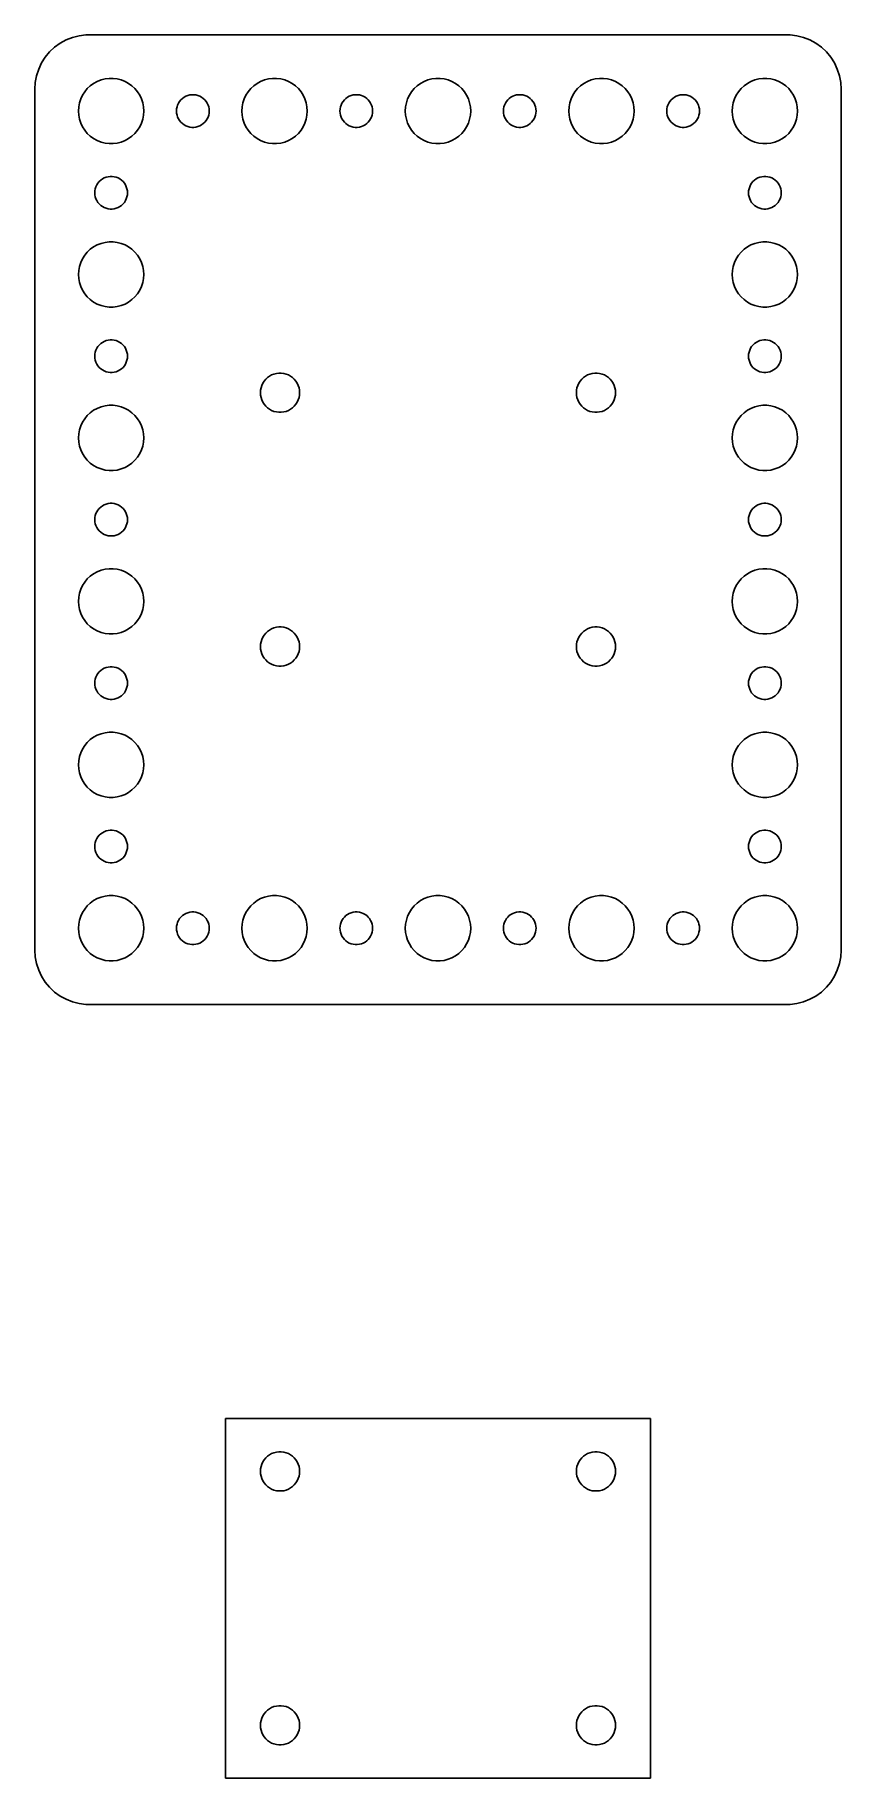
# Model space of a CAD drawing. Header units: metres. Extents: x -37 to 37, y -16 to 143.
import ezdxf

# ---------------------------------------------------------------- set-up
doc = ezdxf.new("R2010")
doc.units = ezdxf.units.M

msp = doc.modelspace()

# ---------------------------------------------------------------- linework, layer by layer
for p, q in [((-34.6791, 142.722), (-35.1871, 142.353)), ((-34.1289, 143.024), (-34.6791, 142.722)), ((-33.5451, 143.255), (-34.1289, 143.024)), ((-32.9369, 143.411), (-33.5451, 143.255)), ((-32.3139, 143.49), (-32.9369, 143.411)), ((32.3139, 143.49), (-32.3139, 143.49)), ((32.9369, 143.411), (32.3139, 143.49)), ((33.5451, 143.255), (32.9369, 143.411)), ((34.1289, 143.024), (33.5451, 143.255)), ((34.6791, 142.722), (34.1289, 143.024)), ((35.1871, 142.353), (34.6791, 142.722)), ((-36.3815, 140.909), (-36.6489, 140.341)), ((-36.0451, 141.439), (-36.3815, 140.909)), ((-35.6448, 141.923), (-36.0451, 141.439)), ((-35.1871, 142.353), (-35.6448, 141.923)), ((35.6448, 141.923), (35.1871, 142.353)), ((36.0451, 141.439), (35.6448, 141.923)), ((36.3815, 140.909), (36.0451, 141.439)), ((36.6489, 140.341), (36.3815, 140.909)), ((-36.8429, 139.743), (-36.9606, 139.127)), ((-36.6489, 140.341), (-36.8429, 139.743)), ((-31.6075, 139.033), (-31.2773, 139.214)), ((-31.2773, 139.214), (-30.927, 139.353)), ((-30.927, 139.353), (-30.5621, 139.447)), ((-30.5621, 139.447), (-30.1884, 139.494)), ((-30.1884, 139.494), (-29.8116, 139.494)), ((-29.8116, 139.494), (-29.4379, 139.447)), ((-29.4379, 139.447), (-29.0729, 139.353)), ((-29.0729, 139.353), (-28.7227, 139.214)), ((-28.7227, 139.214), (-28.3925, 139.033)), ((-16.6075, 139.033), (-16.2773, 139.214)), ((-16.2773, 139.214), (-15.927, 139.353)), ((-15.927, 139.353), (-15.5621, 139.447)), ((-15.5621, 139.447), (-15.1884, 139.494)), ((-15.1884, 139.494), (-14.8116, 139.494)), ((-14.8116, 139.494), (-14.4379, 139.447)), ((-14.4379, 139.447), (-14.0729, 139.353)), ((-14.0729, 139.353), (-13.7227, 139.214)), ((-13.7227, 139.214), (-13.3925, 139.033)), ((-1.60747, 139.033), (-1.27733, 139.214)), ((-1.27733, 139.214), (-0.92705, 139.353)), ((-0.92705, 139.353), (-0.56213, 139.447)), ((-0.56213, 139.447), (-0.18837, 139.494)), ((-0.18837, 139.494), (0.18837, 139.494)), ((0.18837, 139.494), (0.56213, 139.447)), ((0.56213, 139.447), (0.92705, 139.353)), ((0.92705, 139.353), (1.27733, 139.214)), ((1.27733, 139.214), (1.60747, 139.033)), ((13.3925, 139.033), (13.7227, 139.214)), ((13.7227, 139.214), (14.0729, 139.353)), ((14.0729, 139.353), (14.4379, 139.447)), ((14.4379, 139.447), (14.8116, 139.494)), ((14.8116, 139.494), (15.1884, 139.494)), ((15.1884, 139.494), (15.5621, 139.447)), ((15.5621, 139.447), (15.927, 139.353)), ((15.927, 139.353), (16.2773, 139.214)), ((16.2773, 139.214), (16.6075, 139.033)), ((28.3925, 139.033), (28.7227, 139.214)), ((28.7227, 139.214), (29.0729, 139.353)), ((29.0729, 139.353), (29.4379, 139.447)), ((29.4379, 139.447), (29.8116, 139.494)), ((29.8116, 139.494), (30.1884, 139.494)), ((30.1884, 139.494), (30.5621, 139.447)), ((30.5621, 139.447), (30.927, 139.353)), ((30.927, 139.353), (31.2773, 139.214)), ((31.2773, 139.214), (31.6075, 139.033)), ((36.8429, 139.743), (36.6489, 140.341)), ((36.9606, 139.127), (36.8429, 139.743)), ((-36.9606, 139.127), (-37, 138.5)), ((-37, 138.5), (-37, 59.5)), ((-32.9057, 137.246), (-32.7893, 137.604)), ((-32.7893, 137.604), (-32.6289, 137.945)), ((-32.6289, 137.945), (-32.427, 138.263)), ((-32.427, 138.263), (-32.1869, 138.554)), ((-32.1869, 138.554), (-31.9123, 138.812)), ((-31.9123, 138.812), (-31.6075, 139.033)), ((-28.3925, 139.033), (-28.0877, 138.812)), ((-28.0877, 138.812), (-27.8131, 138.554)), ((-27.8131, 138.554), (-27.5729, 138.263)), ((-27.5729, 138.263), (-27.3711, 137.945)), ((-27.3711, 137.945), (-27.2107, 137.604)), ((-27.2107, 137.604), (-27.0942, 137.246)), ((-23.5934, 137.527), (-23.4561, 137.656)), ((-23.4561, 137.656), (-23.3037, 137.766)), ((-23.3037, 137.766), (-23.1387, 137.857)), ((-23.1387, 137.857), (-22.9635, 137.927)), ((-22.9635, 137.927), (-22.7811, 137.973)), ((-22.7811, 137.973), (-22.5942, 137.997)), ((-22.5942, 137.997), (-22.4058, 137.997)), ((-22.4058, 137.997), (-22.2189, 137.973)), ((-22.2189, 137.973), (-22.0365, 137.927)), ((-22.0365, 137.927), (-21.8613, 137.857)), ((-21.8613, 137.857), (-21.6963, 137.766)), ((-21.6963, 137.766), (-21.5439, 137.656)), ((-21.5439, 137.656), (-21.4065, 137.527)), ((-17.9057, 137.246), (-17.7893, 137.604)), ((-17.7893, 137.604), (-17.6289, 137.945)), ((-17.6289, 137.945), (-17.427, 138.263)), ((-17.427, 138.263), (-17.1869, 138.554)), ((-17.1869, 138.554), (-16.9123, 138.812)), ((-16.9123, 138.812), (-16.6075, 139.033)), ((-13.3925, 139.033), (-13.0877, 138.812)), ((-13.0877, 138.812), (-12.8131, 138.554)), ((-12.8131, 138.554), (-12.5729, 138.263)), ((-12.5729, 138.263), (-12.3711, 137.945)), ((-12.3711, 137.945), (-12.2107, 137.604)), ((-12.2107, 137.604), (-12.0942, 137.246)), ((-8.59344, 137.527), (-8.45613, 137.656)), ((-8.45613, 137.656), (-8.30373, 137.766)), ((-8.30373, 137.766), (-8.13866, 137.857)), ((-8.13866, 137.857), (-7.96352, 137.927)), ((-7.96352, 137.927), (-7.78107, 137.973)), ((-7.78107, 137.973), (-7.59418, 137.997)), ((-7.59418, 137.997), (-7.40581, 137.997)), ((-7.40581, 137.997), (-7.21892, 137.973)), ((-7.21892, 137.973), (-7.03647, 137.927)), ((-7.03647, 137.927), (-6.86133, 137.857)), ((-6.86133, 137.857), (-6.69626, 137.766)), ((-6.69626, 137.766), (-6.54385, 137.656)), ((-6.54385, 137.656), (-6.40654, 137.527)), ((-2.90575, 137.246), (-2.78932, 137.604)), ((-2.78932, 137.604), (-2.62891, 137.945)), ((-2.62891, 137.945), (-2.42705, 138.263)), ((-2.42705, 138.263), (-2.1869, 138.554)), ((-2.1869, 138.554), (-1.91226, 138.812)), ((-1.91226, 138.812), (-1.60747, 139.033)), ((1.60747, 139.033), (1.91226, 138.812)), ((1.91226, 138.812), (2.1869, 138.554)), ((2.1869, 138.554), (2.42705, 138.263)), ((2.42705, 138.263), (2.62891, 137.945)), ((2.62891, 137.945), (2.78932, 137.604)), ((2.78932, 137.604), (2.90575, 137.246)), ((6.40654, 137.527), (6.54385, 137.656)), ((6.54385, 137.656), (6.69626, 137.766)), ((6.69626, 137.766), (6.86133, 137.857)), ((6.86133, 137.857), (7.03647, 137.927)), ((7.03647, 137.927), (7.21892, 137.973)), ((7.21892, 137.973), (7.40581, 137.997)), ((7.40581, 137.997), (7.59418, 137.997)), ((7.59418, 137.997), (7.78107, 137.973)), ((7.78107, 137.973), (7.96352, 137.927)), ((7.96352, 137.927), (8.13866, 137.857)), ((8.13866, 137.857), (8.30373, 137.766)), ((8.30373, 137.766), (8.45613, 137.656)), ((8.45613, 137.656), (8.59344, 137.527)), ((12.0942, 137.246), (12.2107, 137.604)), ((12.2107, 137.604), (12.3711, 137.945)), ((12.3711, 137.945), (12.5729, 138.263)), ((12.5729, 138.263), (12.8131, 138.554)), ((12.8131, 138.554), (13.0877, 138.812)), ((13.0877, 138.812), (13.3925, 139.033)), ((16.6075, 139.033), (16.9123, 138.812)), ((16.9123, 138.812), (17.1869, 138.554)), ((17.1869, 138.554), (17.427, 138.263)), ((17.427, 138.263), (17.6289, 137.945)), ((17.6289, 137.945), (17.7893, 137.604)), ((17.7893, 137.604), (17.9057, 137.246)), ((21.4065, 137.527), (21.5439, 137.656)), ((21.5439, 137.656), (21.6963, 137.766)), ((21.6963, 137.766), (21.8613, 137.857)), ((21.8613, 137.857), (22.0365, 137.927)), ((22.0365, 137.927), (22.2189, 137.973)), ((22.2189, 137.973), (22.4058, 137.997)), ((22.4058, 137.997), (22.5942, 137.997)), ((22.5942, 137.997), (22.7811, 137.973)), ((22.7811, 137.973), (22.9635, 137.927)), ((22.9635, 137.927), (23.1387, 137.857)), ((23.1387, 137.857), (23.3037, 137.766)), ((23.3037, 137.766), (23.4561, 137.656)), ((23.4561, 137.656), (23.5934, 137.527)), ((27.0942, 137.246), (27.2107, 137.604)), ((27.2107, 137.604), (27.3711, 137.945)), ((27.3711, 137.945), (27.5729, 138.263)), ((27.5729, 138.263), (27.8131, 138.554)), ((27.8131, 138.554), (28.0877, 138.812)), ((28.0877, 138.812), (28.3925, 139.033)), ((31.6075, 139.033), (31.9123, 138.812)), ((31.9123, 138.812), (32.1869, 138.554)), ((32.1869, 138.554), (32.427, 138.263)), ((32.427, 138.263), (32.6289, 137.945)), ((32.6289, 137.945), (32.7893, 137.604)), ((32.7893, 137.604), (32.9057, 137.246)), ((37, 138.5), (36.9606, 139.127)), ((37, 59.5), (37, 138.5)), ((-33, 136.5), (-32.9763, 136.876)), ((-32.9763, 136.124), (-33, 136.5)), ((-32.9763, 136.876), (-32.9057, 137.246)), ((-32.9057, 135.754), (-32.9763, 136.124)), ((-27.0942, 137.246), (-27.0237, 136.876)), ((-27.0237, 136.124), (-27.0942, 135.754)), ((-27.0237, 136.876), (-27, 136.5)), ((-27, 136.5), (-27.0237, 136.124)), ((-24, 136.5), (-23.9882, 136.688)), ((-23.9882, 136.312), (-24, 136.5)), ((-23.9882, 136.688), (-23.9529, 136.873)), ((-23.9529, 136.127), (-23.9882, 136.312)), ((-23.9529, 136.873), (-23.8947, 137.052)), ((-23.8947, 135.948), (-23.9529, 136.127)), ((-23.8947, 137.052), (-23.8145, 137.223)), ((-23.8145, 137.223), (-23.7135, 137.382)), ((-23.7135, 137.382), (-23.5934, 137.527)), ((-21.4065, 137.527), (-21.2865, 137.382)), ((-21.2865, 137.382), (-21.1855, 137.223)), ((-21.1855, 137.223), (-21.1053, 137.052)), ((-21.1053, 137.052), (-21.0471, 136.873)), ((-21.0471, 136.127), (-21.1053, 135.948)), ((-21.0471, 136.873), (-21.0118, 136.688)), ((-21.0118, 136.312), (-21.0471, 136.127)), ((-21.0118, 136.688), (-21, 136.5)), ((-21, 136.5), (-21.0118, 136.312)), ((-18, 136.5), (-17.9763, 136.876)), ((-17.9763, 136.124), (-18, 136.5)), ((-17.9763, 136.876), (-17.9057, 137.246)), ((-17.9057, 135.754), (-17.9763, 136.124)), ((-12.0942, 137.246), (-12.0237, 136.876)), ((-12.0237, 136.124), (-12.0942, 135.754)), ((-12.0237, 136.876), (-12, 136.5)), ((-12, 136.5), (-12.0237, 136.124)), ((-9, 136.5), (-8.98816, 136.688)), ((-8.98816, 136.312), (-9, 136.5)), ((-8.98816, 136.688), (-8.95287, 136.873)), ((-8.95287, 136.127), (-8.98816, 136.312)), ((-8.95287, 136.873), (-8.89465, 137.052)), ((-8.89465, 135.948), (-8.95287, 136.127)), ((-8.89465, 137.052), (-8.81445, 137.223)), ((-8.81445, 137.223), (-8.71352, 137.382)), ((-8.71352, 137.382), (-8.59344, 137.527)), ((-6.40654, 137.527), (-6.28647, 137.382)), ((-6.28647, 137.382), (-6.18553, 137.223)), ((-6.18553, 137.223), (-6.10533, 137.052)), ((-6.10533, 137.052), (-6.04712, 136.873)), ((-6.04712, 136.127), (-6.10533, 135.948)), ((-6.04712, 136.873), (-6.01183, 136.688)), ((-6.01183, 136.312), (-6.04712, 136.127)), ((-6.01183, 136.688), (-6, 136.5)), ((-6, 136.5), (-6.01183, 136.312)), ((-3, 136.5), (-2.97633, 136.876)), ((-2.97633, 136.124), (-3, 136.5)), ((-2.97633, 136.876), (-2.90575, 137.246)), ((-2.90575, 135.754), (-2.97633, 136.124)), ((2.90575, 137.246), (2.97633, 136.876)), ((2.97633, 136.124), (2.90575, 135.754)), ((2.97633, 136.876), (3, 136.5)), ((3, 136.5), (2.97633, 136.124)), ((6, 136.5), (6.01183, 136.688)), ((6.01183, 136.312), (6, 136.5)), ((6.01183, 136.688), (6.04712, 136.873)), ((6.04712, 136.127), (6.01183, 136.312)), ((6.04712, 136.873), (6.10533, 137.052)), ((6.10533, 135.948), (6.04712, 136.127)), ((6.10533, 137.052), (6.18553, 137.223)), ((6.18553, 137.223), (6.28647, 137.382)), ((6.28647, 137.382), (6.40654, 137.527)), ((8.59344, 137.527), (8.71352, 137.382)), ((8.71352, 137.382), (8.81445, 137.223)), ((8.81445, 137.223), (8.89465, 137.052)), ((8.89465, 137.052), (8.95287, 136.873)), ((8.95287, 136.127), (8.89465, 135.948)), ((8.95287, 136.873), (8.98816, 136.688)), ((8.98816, 136.312), (8.95287, 136.127)), ((8.98816, 136.688), (9, 136.5)), ((9, 136.5), (8.98816, 136.312)), ((12, 136.5), (12.0237, 136.876)), ((12.0237, 136.124), (12, 136.5)), ((12.0237, 136.876), (12.0942, 137.246)), ((12.0942, 135.754), (12.0237, 136.124)), ((17.9057, 137.246), (17.9763, 136.876)), ((17.9763, 136.124), (17.9057, 135.754)), ((17.9763, 136.876), (18, 136.5)), ((18, 136.5), (17.9763, 136.124)), ((21, 136.5), (21.0118, 136.688)), ((21.0118, 136.312), (21, 136.5)), ((21.0118, 136.688), (21.0471, 136.873)), ((21.0471, 136.127), (21.0118, 136.312)), ((21.0471, 136.873), (21.1053, 137.052)), ((21.1053, 135.948), (21.0471, 136.127)), ((21.1053, 137.052), (21.1855, 137.223)), ((21.1855, 137.223), (21.2865, 137.382)), ((21.2865, 137.382), (21.4065, 137.527)), ((23.5934, 137.527), (23.7135, 137.382)), ((23.7135, 137.382), (23.8145, 137.223)), ((23.8145, 137.223), (23.8947, 137.052)), ((23.8947, 137.052), (23.9529, 136.873)), ((23.9529, 136.127), (23.8947, 135.948)), ((23.9529, 136.873), (23.9882, 136.688)), ((23.9882, 136.312), (23.9529, 136.127)), ((23.9882, 136.688), (24, 136.5)), ((24, 136.5), (23.9882, 136.312)), ((27, 136.5), (27.0237, 136.876)), ((27.0237, 136.124), (27, 136.5)), ((27.0237, 136.876), (27.0942, 137.246)), ((27.0942, 135.754), (27.0237, 136.124)), ((32.9057, 137.246), (32.9763, 136.876)), ((32.9763, 136.124), (32.9057, 135.754)), ((32.9763, 136.876), (33, 136.5)), ((33, 136.5), (32.9763, 136.124)), ((-32.7893, 135.396), (-32.9057, 135.754)), ((-32.6289, 135.055), (-32.7893, 135.396)), ((-32.427, 134.737), (-32.6289, 135.055)), ((-32.1869, 134.446), (-32.427, 134.737)), ((-31.9123, 134.188), (-32.1869, 134.446)), ((-27.8131, 134.446), (-28.0877, 134.188)), ((-27.5729, 134.737), (-27.8131, 134.446)), ((-27.3711, 135.055), (-27.5729, 134.737)), ((-27.2107, 135.396), (-27.3711, 135.055)), ((-27.0942, 135.754), (-27.2107, 135.396)), ((-23.8145, 135.777), (-23.8947, 135.948)), ((-23.7135, 135.618), (-23.8145, 135.777)), ((-23.5934, 135.473), (-23.7135, 135.618)), ((-23.4561, 135.344), (-23.5934, 135.473)), ((-23.3037, 135.234), (-23.4561, 135.344)), ((-23.1387, 135.143), (-23.3037, 135.234)), ((-22.9635, 135.073), (-23.1387, 135.143)), ((-22.7811, 135.027), (-22.9635, 135.073)), ((-22.5942, 135.003), (-22.7811, 135.027)), ((-22.4058, 135.003), (-22.5942, 135.003)), ((-22.2189, 135.027), (-22.4058, 135.003)), ((-22.0365, 135.073), (-22.2189, 135.027)), ((-21.8613, 135.143), (-22.0365, 135.073)), ((-21.6963, 135.234), (-21.8613, 135.143)), ((-21.5439, 135.344), (-21.6963, 135.234)), ((-21.4065, 135.473), (-21.5439, 135.344)), ((-21.2865, 135.618), (-21.4065, 135.473)), ((-21.1855, 135.777), (-21.2865, 135.618)), ((-21.1053, 135.948), (-21.1855, 135.777)), ((-17.7893, 135.396), (-17.9057, 135.754)), ((-17.6289, 135.055), (-17.7893, 135.396)), ((-17.427, 134.737), (-17.6289, 135.055)), ((-17.1869, 134.446), (-17.427, 134.737)), ((-16.9123, 134.188), (-17.1869, 134.446)), ((-12.8131, 134.446), (-13.0877, 134.188)), ((-12.5729, 134.737), (-12.8131, 134.446)), ((-12.3711, 135.055), (-12.5729, 134.737)), ((-12.2107, 135.396), (-12.3711, 135.055)), ((-12.0942, 135.754), (-12.2107, 135.396)), ((-8.81445, 135.777), (-8.89465, 135.948)), ((-8.71352, 135.618), (-8.81445, 135.777)), ((-8.59344, 135.473), (-8.71352, 135.618)), ((-8.45613, 135.344), (-8.59344, 135.473)), ((-8.30373, 135.234), (-8.45613, 135.344)), ((-8.13866, 135.143), (-8.30373, 135.234)), ((-7.96352, 135.073), (-8.13866, 135.143)), ((-7.78107, 135.027), (-7.96352, 135.073)), ((-7.59418, 135.003), (-7.78107, 135.027)), ((-7.40581, 135.003), (-7.59418, 135.003)), ((-7.21892, 135.027), (-7.40581, 135.003)), ((-7.03647, 135.073), (-7.21892, 135.027)), ((-6.86133, 135.143), (-7.03647, 135.073)), ((-6.69626, 135.234), (-6.86133, 135.143)), ((-6.54385, 135.344), (-6.69626, 135.234)), ((-6.40654, 135.473), (-6.54385, 135.344)), ((-6.28647, 135.618), (-6.40654, 135.473)), ((-6.18553, 135.777), (-6.28647, 135.618)), ((-6.10533, 135.948), (-6.18553, 135.777)), ((-2.78932, 135.396), (-2.90575, 135.754)), ((-2.62891, 135.055), (-2.78932, 135.396)), ((-2.42705, 134.737), (-2.62891, 135.055)), ((-2.1869, 134.446), (-2.42705, 134.737)), ((-1.91226, 134.188), (-2.1869, 134.446)), ((2.1869, 134.446), (1.91226, 134.188)), ((2.42705, 134.737), (2.1869, 134.446)), ((2.62891, 135.055), (2.42705, 134.737)), ((2.78932, 135.396), (2.62891, 135.055)), ((2.90575, 135.754), (2.78932, 135.396)), ((6.18553, 135.777), (6.10533, 135.948)), ((6.28647, 135.618), (6.18553, 135.777)), ((6.40654, 135.473), (6.28647, 135.618)), ((6.54385, 135.344), (6.40654, 135.473)), ((6.69626, 135.234), (6.54385, 135.344)), ((6.86133, 135.143), (6.69626, 135.234)), ((7.03647, 135.073), (6.86133, 135.143)), ((7.21892, 135.027), (7.03647, 135.073)), ((7.40581, 135.003), (7.21892, 135.027)), ((7.59418, 135.003), (7.40581, 135.003)), ((7.78107, 135.027), (7.59418, 135.003)), ((7.96352, 135.073), (7.78107, 135.027)), ((8.13866, 135.143), (7.96352, 135.073)), ((8.30373, 135.234), (8.13866, 135.143)), ((8.45613, 135.344), (8.30373, 135.234)), ((8.59344, 135.473), (8.45613, 135.344)), ((8.71352, 135.618), (8.59344, 135.473)), ((8.81445, 135.777), (8.71352, 135.618)), ((8.89465, 135.948), (8.81445, 135.777)), ((12.2107, 135.396), (12.0942, 135.754)), ((12.3711, 135.055), (12.2107, 135.396)), ((12.5729, 134.737), (12.3711, 135.055)), ((12.8131, 134.446), (12.5729, 134.737)), ((13.0877, 134.188), (12.8131, 134.446)), ((17.1869, 134.446), (16.9123, 134.188)), ((17.427, 134.737), (17.1869, 134.446)), ((17.6289, 135.055), (17.427, 134.737)), ((17.7893, 135.396), (17.6289, 135.055)), ((17.9057, 135.754), (17.7893, 135.396)), ((21.1855, 135.777), (21.1053, 135.948)), ((21.2865, 135.618), (21.1855, 135.777)), ((21.4065, 135.473), (21.2865, 135.618)), ((21.5439, 135.344), (21.4065, 135.473)), ((21.6963, 135.234), (21.5439, 135.344)), ((21.8613, 135.143), (21.6963, 135.234)), ((22.0365, 135.073), (21.8613, 135.143)), ((22.2189, 135.027), (22.0365, 135.073)), ((22.4058, 135.003), (22.2189, 135.027)), ((22.5942, 135.003), (22.4058, 135.003)), ((22.7811, 135.027), (22.5942, 135.003)), ((22.9635, 135.073), (22.7811, 135.027)), ((23.1387, 135.143), (22.9635, 135.073)), ((23.3037, 135.234), (23.1387, 135.143)), ((23.4561, 135.344), (23.3037, 135.234)), ((23.5934, 135.473), (23.4561, 135.344)), ((23.7135, 135.618), (23.5934, 135.473)), ((23.8145, 135.777), (23.7135, 135.618)), ((23.8947, 135.948), (23.8145, 135.777)), ((27.2107, 135.396), (27.0942, 135.754)), ((27.3711, 135.055), (27.2107, 135.396)), ((27.5729, 134.737), (27.3711, 135.055)), ((27.8131, 134.446), (27.5729, 134.737)), ((28.0877, 134.188), (27.8131, 134.446)), ((32.1869, 134.446), (31.9123, 134.188)), ((32.427, 134.737), (32.1869, 134.446)), ((32.6289, 135.055), (32.427, 134.737)), ((32.7893, 135.396), (32.6289, 135.055)), ((32.9057, 135.754), (32.7893, 135.396)), ((-31.6075, 133.967), (-31.9123, 134.188)), ((-31.2773, 133.786), (-31.6075, 133.967)), ((-30.927, 133.647), (-31.2773, 133.786)), ((-30.5621, 133.553), (-30.927, 133.647)), ((-30.1884, 133.506), (-30.5621, 133.553)), ((-29.8116, 133.506), (-30.1884, 133.506)), ((-29.4379, 133.553), (-29.8116, 133.506)), ((-29.0729, 133.647), (-29.4379, 133.553)), ((-28.7227, 133.786), (-29.0729, 133.647)), ((-28.3925, 133.967), (-28.7227, 133.786)), ((-28.0877, 134.188), (-28.3925, 133.967)), ((-16.6075, 133.967), (-16.9123, 134.188)), ((-16.2773, 133.786), (-16.6075, 133.967)), ((-15.927, 133.647), (-16.2773, 133.786)), ((-15.5621, 133.553), (-15.927, 133.647)), ((-15.1884, 133.506), (-15.5621, 133.553)), ((-14.8116, 133.506), (-15.1884, 133.506)), ((-14.4379, 133.553), (-14.8116, 133.506)), ((-14.0729, 133.647), (-14.4379, 133.553)), ((-13.7227, 133.786), (-14.0729, 133.647)), ((-13.3925, 133.967), (-13.7227, 133.786)), ((-13.0877, 134.188), (-13.3925, 133.967)), ((-1.60747, 133.967), (-1.91226, 134.188)), ((-1.27733, 133.786), (-1.60747, 133.967)), ((-0.92705, 133.647), (-1.27733, 133.786)), ((-0.56213, 133.553), (-0.92705, 133.647)), ((-0.18837, 133.506), (-0.56213, 133.553)), ((0.18837, 133.506), (-0.18837, 133.506)), ((0.56213, 133.553), (0.18837, 133.506)), ((0.92705, 133.647), (0.56213, 133.553)), ((1.27733, 133.786), (0.92705, 133.647)), ((1.60747, 133.967), (1.27733, 133.786)), ((1.91226, 134.188), (1.60747, 133.967)), ((13.3925, 133.967), (13.0877, 134.188)), ((13.7227, 133.786), (13.3925, 133.967)), ((14.0729, 133.647), (13.7227, 133.786)), ((14.4379, 133.553), (14.0729, 133.647)), ((14.8116, 133.506), (14.4379, 133.553)), ((15.1884, 133.506), (14.8116, 133.506)), ((15.5621, 133.553), (15.1884, 133.506)), ((15.927, 133.647), (15.5621, 133.553)), ((16.2773, 133.786), (15.927, 133.647)), ((16.6075, 133.967), (16.2773, 133.786)), ((16.9123, 134.188), (16.6075, 133.967)), ((28.3925, 133.967), (28.0877, 134.188)), ((28.7227, 133.786), (28.3925, 133.967)), ((29.0729, 133.647), (28.7227, 133.786)), ((29.4379, 133.553), (29.0729, 133.647)), ((29.8116, 133.506), (29.4379, 133.553)), ((30.1884, 133.506), (29.8116, 133.506)), ((30.5621, 133.553), (30.1884, 133.506)), ((30.927, 133.647), (30.5621, 133.553)), ((31.2773, 133.786), (30.927, 133.647)), ((31.6075, 133.967), (31.2773, 133.786)), ((31.9123, 134.188), (31.6075, 133.967)), ((-31.3947, 129.552), (-31.3145, 129.723)), ((-31.3145, 129.723), (-31.2135, 129.882)), ((-31.2135, 129.882), (-31.0934, 130.027)), ((-31.0934, 130.027), (-30.9561, 130.156)), ((-30.9561, 130.156), (-30.8037, 130.266)), ((-30.8037, 130.266), (-30.6387, 130.357)), ((-30.6387, 130.357), (-30.4635, 130.427)), ((-30.4635, 130.427), (-30.2811, 130.473)), ((-30.2811, 130.473), (-30.0942, 130.497)), ((-30.0942, 130.497), (-29.9058, 130.497)), ((-29.9058, 130.497), (-29.7189, 130.473)), ((-29.7189, 130.473), (-29.5365, 130.427)), ((-29.5365, 130.427), (-29.3613, 130.357)), ((-29.3613, 130.357), (-29.1963, 130.266)), ((-29.1963, 130.266), (-29.0439, 130.156)), ((-29.0439, 130.156), (-28.9065, 130.027)), ((-28.9065, 130.027), (-28.7865, 129.882)), ((-28.7865, 129.882), (-28.6855, 129.723)), ((-28.6855, 129.723), (-28.6053, 129.552)), ((28.6053, 129.552), (28.6855, 129.723)), ((28.6855, 129.723), (28.7865, 129.882)), ((28.7865, 129.882), (28.9065, 130.027)), ((28.9065, 130.027), (29.0439, 130.156)), ((29.0439, 130.156), (29.1963, 130.266)), ((29.1963, 130.266), (29.3613, 130.357)), ((29.3613, 130.357), (29.5365, 130.427)), ((29.5365, 130.427), (29.7189, 130.473)), ((29.7189, 130.473), (29.9058, 130.497)), ((29.9058, 130.497), (30.0942, 130.497)), ((30.0942, 130.497), (30.2811, 130.473)), ((30.2811, 130.473), (30.4635, 130.427)), ((30.4635, 130.427), (30.6387, 130.357)), ((30.6387, 130.357), (30.8037, 130.266)), ((30.8037, 130.266), (30.9561, 130.156)), ((30.9561, 130.156), (31.0934, 130.027)), ((31.0934, 130.027), (31.2135, 129.882)), ((31.2135, 129.882), (31.3145, 129.723)), ((31.3145, 129.723), (31.3947, 129.552)), ((-31.5, 129), (-31.4882, 129.188)), ((-31.4882, 128.812), (-31.5, 129)), ((-31.4882, 129.188), (-31.4529, 129.373)), ((-31.4529, 128.627), (-31.4882, 128.812)), ((-31.4529, 129.373), (-31.3947, 129.552)), ((-31.3947, 128.448), (-31.4529, 128.627)), ((-31.3145, 128.277), (-31.3947, 128.448)), ((-31.2135, 128.118), (-31.3145, 128.277)), ((-31.0934, 127.973), (-31.2135, 128.118)), ((-28.7865, 128.118), (-28.9065, 127.973)), ((-28.6855, 128.277), (-28.7865, 128.118)), ((-28.6053, 128.448), (-28.6855, 128.277)), ((-28.6053, 129.552), (-28.5471, 129.373)), ((-28.5471, 128.627), (-28.6053, 128.448)), ((-28.5471, 129.373), (-28.5118, 129.188)), ((-28.5118, 128.812), (-28.5471, 128.627)), ((-28.5118, 129.188), (-28.5, 129)), ((-28.5, 129), (-28.5118, 128.812)), ((28.5, 129), (28.5118, 129.188)), ((28.5118, 128.812), (28.5, 129)), ((28.5118, 129.188), (28.5471, 129.373)), ((28.5471, 128.627), (28.5118, 128.812)), ((28.5471, 129.373), (28.6053, 129.552)), ((28.6053, 128.448), (28.5471, 128.627)), ((28.6855, 128.277), (28.6053, 128.448)), ((28.7865, 128.118), (28.6855, 128.277)), ((28.9065, 127.973), (28.7865, 128.118)), ((31.2135, 128.118), (31.0934, 127.973)), ((31.3145, 128.277), (31.2135, 128.118)), ((31.3947, 128.448), (31.3145, 128.277)), ((31.3947, 129.552), (31.4529, 129.373)), ((31.4529, 128.627), (31.3947, 128.448)), ((31.4529, 129.373), (31.4882, 129.188)), ((31.4882, 128.812), (31.4529, 128.627)), ((31.4882, 129.188), (31.5, 129)), ((31.5, 129), (31.4882, 128.812)), ((-30.9561, 127.844), (-31.0934, 127.973)), ((-30.8037, 127.734), (-30.9561, 127.844)), ((-30.6387, 127.643), (-30.8037, 127.734)), ((-30.4635, 127.573), (-30.6387, 127.643)), ((-30.2811, 127.527), (-30.4635, 127.573)), ((-30.0942, 127.503), (-30.2811, 127.527)), ((-29.9058, 127.503), (-30.0942, 127.503)), ((-29.7189, 127.527), (-29.9058, 127.503)), ((-29.5365, 127.573), (-29.7189, 127.527)), ((-29.3613, 127.643), (-29.5365, 127.573)), ((-29.1963, 127.734), (-29.3613, 127.643)), ((-29.0439, 127.844), (-29.1963, 127.734)), ((-28.9065, 127.973), (-29.0439, 127.844)), ((29.0439, 127.844), (28.9065, 127.973)), ((29.1963, 127.734), (29.0439, 127.844)), ((29.3613, 127.643), (29.1963, 127.734)), ((29.5365, 127.573), (29.3613, 127.643)), ((29.7189, 127.527), (29.5365, 127.573)), ((29.9058, 127.503), (29.7189, 127.527)), ((30.0942, 127.503), (29.9058, 127.503)), ((30.2811, 127.527), (30.0942, 127.503)), ((30.4635, 127.573), (30.2811, 127.527)), ((30.6387, 127.643), (30.4635, 127.573)), ((30.8037, 127.734), (30.6387, 127.643)), ((30.9561, 127.844), (30.8037, 127.734)), ((31.0934, 127.973), (30.9561, 127.844)), ((-32.6289, 122.945), (-32.427, 123.263)), ((-32.427, 123.263), (-32.1869, 123.554)), ((-32.1869, 123.554), (-31.9123, 123.812)), ((-31.9123, 123.812), (-31.6075, 124.033)), ((-31.6075, 124.033), (-31.2773, 124.214)), ((-31.2773, 124.214), (-30.927, 124.353)), ((-30.927, 124.353), (-30.5621, 124.447)), ((-30.5621, 124.447), (-30.1884, 124.494)), ((-30.1884, 124.494), (-29.8116, 124.494)), ((-29.8116, 124.494), (-29.4379, 124.447)), ((-29.4379, 124.447), (-29.0729, 124.353)), ((-29.0729, 124.353), (-28.7227, 124.214)), ((-28.7227, 124.214), (-28.3925, 124.033)), ((-28.3925, 124.033), (-28.0877, 123.812)), ((-28.0877, 123.812), (-27.8131, 123.554)), ((-27.8131, 123.554), (-27.5729, 123.263)), ((-27.5729, 123.263), (-27.3711, 122.945)), ((27.3711, 122.945), (27.5729, 123.263)), ((27.5729, 123.263), (27.8131, 123.554)), ((27.8131, 123.554), (28.0877, 123.812)), ((28.0877, 123.812), (28.3925, 124.033)), ((28.3925, 124.033), (28.7227, 124.214)), ((28.7227, 124.214), (29.0729, 124.353)), ((29.0729, 124.353), (29.4379, 124.447)), ((29.4379, 124.447), (29.8116, 124.494)), ((29.8116, 124.494), (30.1884, 124.494)), ((30.1884, 124.494), (30.5621, 124.447)), ((30.5621, 124.447), (30.927, 124.353)), ((30.927, 124.353), (31.2773, 124.214)), ((31.2773, 124.214), (31.6075, 124.033)), ((31.6075, 124.033), (31.9123, 123.812)), ((31.9123, 123.812), (32.1869, 123.554)), ((32.1869, 123.554), (32.427, 123.263)), ((32.427, 123.263), (32.6289, 122.945)), ((-33, 121.5), (-32.9763, 121.876)), ((-32.9763, 121.876), (-32.9057, 122.246)), ((-32.9057, 122.246), (-32.7893, 122.604)), ((-32.7893, 122.604), (-32.6289, 122.945)), ((-27.3711, 122.945), (-27.2107, 122.604)), ((-27.2107, 122.604), (-27.0942, 122.246)), ((-27.0942, 122.246), (-27.0237, 121.876)), ((-27.0237, 121.876), (-27, 121.5)), ((27, 121.5), (27.0237, 121.876)), ((27.0237, 121.876), (27.0942, 122.246)), ((27.0942, 122.246), (27.2107, 122.604)), ((27.2107, 122.604), (27.3711, 122.945)), ((32.6289, 122.945), (32.7893, 122.604)), ((32.7893, 122.604), (32.9057, 122.246)), ((32.9057, 122.246), (32.9763, 121.876)), ((32.9763, 121.876), (33, 121.5)), ((-32.9763, 121.124), (-33, 121.5)), ((-32.9057, 120.754), (-32.9763, 121.124)), ((-32.7893, 120.396), (-32.9057, 120.754)), ((-32.6289, 120.055), (-32.7893, 120.396)), ((-32.427, 119.737), (-32.6289, 120.055)), ((-27.3711, 120.055), (-27.5729, 119.737)), ((-27.2107, 120.396), (-27.3711, 120.055)), ((-27.0942, 120.754), (-27.2107, 120.396)), ((-27.0237, 121.124), (-27.0942, 120.754)), ((-27, 121.5), (-27.0237, 121.124)), ((27.0237, 121.124), (27, 121.5)), ((27.0942, 120.754), (27.0237, 121.124)), ((27.2107, 120.396), (27.0942, 120.754)), ((27.3711, 120.055), (27.2107, 120.396)), ((27.5729, 119.737), (27.3711, 120.055)), ((32.6289, 120.055), (32.427, 119.737)), ((32.7893, 120.396), (32.6289, 120.055)), ((32.9057, 120.754), (32.7893, 120.396)), ((32.9763, 121.124), (32.9057, 120.754)), ((33, 121.5), (32.9763, 121.124)), ((-32.1869, 119.446), (-32.427, 119.737)), ((-31.9123, 119.188), (-32.1869, 119.446)), ((-31.6075, 118.967), (-31.9123, 119.188)), ((-31.2773, 118.786), (-31.6075, 118.967)), ((-30.927, 118.647), (-31.2773, 118.786)), ((-30.5621, 118.553), (-30.927, 118.647)), ((-30.1884, 118.506), (-30.5621, 118.553)), ((-29.8116, 118.506), (-30.1884, 118.506)), ((-29.4379, 118.553), (-29.8116, 118.506)), ((-29.0729, 118.647), (-29.4379, 118.553)), ((-28.7227, 118.786), (-29.0729, 118.647)), ((-28.3925, 118.967), (-28.7227, 118.786)), ((-28.0877, 119.188), (-28.3925, 118.967)), ((-27.8131, 119.446), (-28.0877, 119.188)), ((-27.5729, 119.737), (-27.8131, 119.446)), ((27.8131, 119.446), (27.5729, 119.737)), ((28.0877, 119.188), (27.8131, 119.446)), ((28.3925, 118.967), (28.0877, 119.188)), ((28.7227, 118.786), (28.3925, 118.967)), ((29.0729, 118.647), (28.7227, 118.786)), ((29.4379, 118.553), (29.0729, 118.647)), ((29.8116, 118.506), (29.4379, 118.553)), ((30.1884, 118.506), (29.8116, 118.506)), ((30.5621, 118.553), (30.1884, 118.506)), ((30.927, 118.647), (30.5621, 118.553)), ((31.2773, 118.786), (30.927, 118.647)), ((31.6075, 118.967), (31.2773, 118.786)), ((31.9123, 119.188), (31.6075, 118.967)), ((32.1869, 119.446), (31.9123, 119.188)), ((32.427, 119.737), (32.1869, 119.446)), ((-30.9561, 115.156), (-30.8037, 115.266)), ((-30.8037, 115.266), (-30.6387, 115.357)), ((-30.6387, 115.357), (-30.4635, 115.427)), ((-30.4635, 115.427), (-30.2811, 115.473)), ((-30.2811, 115.473), (-30.0942, 115.497)), ((-30.0942, 115.497), (-29.9058, 115.497)), ((-29.9058, 115.497), (-29.7189, 115.473)), ((-29.7189, 115.473), (-29.5365, 115.427)), ((-29.5365, 115.427), (-29.3613, 115.357)), ((-29.3613, 115.357), (-29.1963, 115.266)), ((-29.1963, 115.266), (-29.0439, 115.156)), ((29.0439, 115.156), (29.1963, 115.266)), ((29.1963, 115.266), (29.3613, 115.357)), ((29.3613, 115.357), (29.5365, 115.427)), ((29.5365, 115.427), (29.7189, 115.473)), ((29.7189, 115.473), (29.9058, 115.497)), ((29.9058, 115.497), (30.0942, 115.497)), ((30.0942, 115.497), (30.2811, 115.473)), ((30.2811, 115.473), (30.4635, 115.427)), ((30.4635, 115.427), (30.6387, 115.357)), ((30.6387, 115.357), (30.8037, 115.266)), ((30.8037, 115.266), (30.9561, 115.156)), ((-31.5, 114), (-31.4882, 114.188)), ((-31.4882, 113.812), (-31.5, 114)), ((-31.4882, 114.188), (-31.4529, 114.373)), ((-31.4529, 113.627), (-31.4882, 113.812)), ((-31.4529, 114.373), (-31.3947, 114.552)), ((-31.3947, 113.448), (-31.4529, 113.627)), ((-31.3947, 114.552), (-31.3145, 114.723)), ((-31.3145, 114.723), (-31.2135, 114.882)), ((-31.2135, 114.882), (-31.0934, 115.027)), ((-31.0934, 115.027), (-30.9561, 115.156)), ((-29.0439, 115.156), (-28.9065, 115.027)), ((-28.9065, 115.027), (-28.7865, 114.882)), ((-28.7865, 114.882), (-28.6855, 114.723)), ((-28.6855, 114.723), (-28.6053, 114.552)), ((-28.6053, 114.552), (-28.5471, 114.373)), ((-28.5471, 113.627), (-28.6053, 113.448)), ((-28.5471, 114.373), (-28.5118, 114.188)), ((-28.5118, 113.812), (-28.5471, 113.627)), ((-28.5118, 114.188), (-28.5, 114)), ((-28.5, 114), (-28.5118, 113.812)), ((28.5, 114), (28.5118, 114.188)), ((28.5118, 113.812), (28.5, 114)), ((28.5118, 114.188), (28.5471, 114.373)), ((28.5471, 113.627), (28.5118, 113.812)), ((28.5471, 114.373), (28.6053, 114.552)), ((28.6053, 113.448), (28.5471, 113.627)), ((28.6053, 114.552), (28.6855, 114.723)), ((28.6855, 114.723), (28.7865, 114.882)), ((28.7865, 114.882), (28.9065, 115.027)), ((28.9065, 115.027), (29.0439, 115.156)), ((30.9561, 115.156), (31.0934, 115.027)), ((31.0934, 115.027), (31.2135, 114.882)), ((31.2135, 114.882), (31.3145, 114.723)), ((31.3145, 114.723), (31.3947, 114.552)), ((31.3947, 114.552), (31.4529, 114.373)), ((31.4529, 113.627), (31.3947, 113.448)), ((31.4529, 114.373), (31.4882, 114.188)), ((31.4882, 113.812), (31.4529, 113.627)), ((31.4882, 114.188), (31.5, 114)), ((31.5, 114), (31.4882, 113.812)), ((-31.3145, 113.277), (-31.3947, 113.448)), ((-31.2135, 113.118), (-31.3145, 113.277)), ((-31.0934, 112.973), (-31.2135, 113.118)), ((-30.9561, 112.844), (-31.0934, 112.973)), ((-30.8037, 112.734), (-30.9561, 112.844)), ((-30.6387, 112.643), (-30.8037, 112.734)), ((-30.4635, 112.573), (-30.6387, 112.643)), ((-30.2811, 112.527), (-30.4635, 112.573)), ((-30.0942, 112.503), (-30.2811, 112.527)), ((-29.9058, 112.503), (-30.0942, 112.503)), ((-29.7189, 112.527), (-29.9058, 112.503)), ((-29.5365, 112.573), (-29.7189, 112.527)), ((-29.3613, 112.643), (-29.5365, 112.573)), ((-29.1963, 112.734), (-29.3613, 112.643)), ((-29.0439, 112.844), (-29.1963, 112.734)), ((-28.9065, 112.973), (-29.0439, 112.844)), ((-28.7865, 113.118), (-28.9065, 112.973)), ((-28.6855, 113.277), (-28.7865, 113.118)), ((-28.6053, 113.448), (-28.6855, 113.277)), ((-15.8121, 111.882), (-15.6474, 112.037)), ((-15.6474, 112.037), (-15.4645, 112.17)), ((-15.4645, 112.17), (-15.2664, 112.279)), ((-15.2664, 112.279), (-15.0562, 112.362)), ((-15.0562, 112.362), (-14.8373, 112.418)), ((-14.8373, 112.418), (-14.613, 112.446)), ((-14.613, 112.446), (-14.387, 112.446)), ((-14.387, 112.446), (-14.1627, 112.418)), ((-14.1627, 112.418), (-13.9438, 112.362)), ((-13.9438, 112.362), (-13.7336, 112.279)), ((-13.7336, 112.279), (-13.5355, 112.17)), ((-13.5355, 112.17), (-13.3526, 112.037)), ((-13.3526, 112.037), (-13.1879, 111.882)), ((13.1879, 111.882), (13.3526, 112.037)), ((13.3526, 112.037), (13.5355, 112.17)), ((13.5355, 112.17), (13.7336, 112.279)), ((13.7336, 112.279), (13.9438, 112.362)), ((13.9438, 112.362), (14.1627, 112.418)), ((14.1627, 112.418), (14.387, 112.446)), ((14.387, 112.446), (14.613, 112.446)), ((14.613, 112.446), (14.8373, 112.418)), ((14.8373, 112.418), (15.0562, 112.362)), ((15.0562, 112.362), (15.2664, 112.279)), ((15.2664, 112.279), (15.4645, 112.17)), ((15.4645, 112.17), (15.6474, 112.037)), ((15.6474, 112.037), (15.8121, 111.882)), ((28.6855, 113.277), (28.6053, 113.448)), ((28.7865, 113.118), (28.6855, 113.277)), ((28.9065, 112.973), (28.7865, 113.118)), ((29.0439, 112.844), (28.9065, 112.973)), ((29.1963, 112.734), (29.0439, 112.844)), ((29.3613, 112.643), (29.1963, 112.734)), ((29.5365, 112.573), (29.3613, 112.643)), ((29.7189, 112.527), (29.5365, 112.573)), ((29.9058, 112.503), (29.7189, 112.527)), ((30.0942, 112.503), (29.9058, 112.503)), ((30.2811, 112.527), (30.0942, 112.503)), ((30.4635, 112.573), (30.2811, 112.527)), ((30.6387, 112.643), (30.4635, 112.573)), ((30.8037, 112.734), (30.6387, 112.643)), ((30.9561, 112.844), (30.8037, 112.734)), ((31.0934, 112.973), (30.9561, 112.844)), ((31.2135, 113.118), (31.0934, 112.973)), ((31.3145, 113.277), (31.2135, 113.118)), ((31.3947, 113.448), (31.3145, 113.277)), ((-16.3, 110.65), (-16.2858, 110.876)), ((-16.2858, 110.424), (-16.3, 110.65)), ((-16.2858, 110.876), (-16.2434, 111.098)), ((-16.2434, 110.202), (-16.2858, 110.424)), ((-16.2434, 111.098), (-16.1736, 111.313)), ((-16.1736, 111.313), (-16.0773, 111.517)), ((-16.0773, 111.517), (-15.9562, 111.708)), ((-15.9562, 111.708), (-15.8121, 111.882)), ((-13.1879, 111.882), (-13.0438, 111.708)), ((-13.0438, 111.708), (-12.9226, 111.517)), ((-12.9226, 111.517), (-12.8264, 111.313)), ((-12.8264, 111.313), (-12.7565, 111.098)), ((-12.7565, 111.098), (-12.7142, 110.876)), ((-12.7142, 110.424), (-12.7565, 110.202)), ((-12.7142, 110.876), (-12.7, 110.65)), ((-12.7, 110.65), (-12.7142, 110.424)), ((12.7, 110.65), (12.7142, 110.876)), ((12.7142, 110.424), (12.7, 110.65)), ((12.7142, 110.876), (12.7565, 111.098)), ((12.7565, 110.202), (12.7142, 110.424)), ((12.7565, 111.098), (12.8264, 111.313)), ((12.8264, 111.313), (12.9226, 111.517)), ((12.9226, 111.517), (13.0438, 111.708)), ((13.0438, 111.708), (13.1879, 111.882)), ((15.8121, 111.882), (15.9562, 111.708)), ((15.9562, 111.708), (16.0773, 111.517)), ((16.0773, 111.517), (16.1736, 111.313)), ((16.1736, 111.313), (16.2434, 111.098)), ((16.2434, 111.098), (16.2858, 110.876)), ((16.2858, 110.424), (16.2434, 110.202)), ((16.2858, 110.876), (16.3, 110.65)), ((16.3, 110.65), (16.2858, 110.424)), ((-32.1869, 108.554), (-31.9123, 108.812)), ((-31.9123, 108.812), (-31.6075, 109.033)), ((-31.6075, 109.033), (-31.2773, 109.214)), ((-31.2773, 109.214), (-30.927, 109.353)), ((-30.927, 109.353), (-30.5621, 109.447)), ((-30.5621, 109.447), (-30.1884, 109.494)), ((-30.1884, 109.494), (-29.8116, 109.494)), ((-29.8116, 109.494), (-29.4379, 109.447)), ((-29.4379, 109.447), (-29.0729, 109.353)), ((-29.0729, 109.353), (-28.7227, 109.214)), ((-28.7227, 109.214), (-28.3925, 109.033)), ((-28.3925, 109.033), (-28.0877, 108.812)), ((-28.0877, 108.812), (-27.8131, 108.554)), ((-16.1736, 109.987), (-16.2434, 110.202)), ((-16.0773, 109.783), (-16.1736, 109.987)), ((-15.9562, 109.592), (-16.0773, 109.783)), ((-15.8121, 109.418), (-15.9562, 109.592)), ((-15.6474, 109.263), (-15.8121, 109.418)), ((-15.4645, 109.13), (-15.6474, 109.263)), ((-15.2664, 109.021), (-15.4645, 109.13)), ((-15.0562, 108.938), (-15.2664, 109.021)), ((-14.8373, 108.882), (-15.0562, 108.938)), ((-14.613, 108.854), (-14.8373, 108.882)), ((-14.387, 108.854), (-14.613, 108.854)), ((-14.1627, 108.882), (-14.387, 108.854)), ((-13.9438, 108.938), (-14.1627, 108.882)), ((-13.7336, 109.021), (-13.9438, 108.938)), ((-13.5355, 109.13), (-13.7336, 109.021)), ((-13.3526, 109.263), (-13.5355, 109.13)), ((-13.1879, 109.418), (-13.3526, 109.263)), ((-13.0438, 109.592), (-13.1879, 109.418)), ((-12.9226, 109.783), (-13.0438, 109.592)), ((-12.8264, 109.987), (-12.9226, 109.783)), ((-12.7565, 110.202), (-12.8264, 109.987)), ((12.8264, 109.987), (12.7565, 110.202)), ((12.9226, 109.783), (12.8264, 109.987)), ((13.0438, 109.592), (12.9226, 109.783)), ((13.1879, 109.418), (13.0438, 109.592)), ((13.3526, 109.263), (13.1879, 109.418)), ((13.5355, 109.13), (13.3526, 109.263)), ((13.7336, 109.021), (13.5355, 109.13)), ((13.9438, 108.938), (13.7336, 109.021)), ((14.1627, 108.882), (13.9438, 108.938)), ((14.387, 108.854), (14.1627, 108.882)), ((14.613, 108.854), (14.387, 108.854)), ((14.8373, 108.882), (14.613, 108.854)), ((15.0562, 108.938), (14.8373, 108.882)), ((15.2664, 109.021), (15.0562, 108.938)), ((15.4645, 109.13), (15.2664, 109.021)), ((15.6474, 109.263), (15.4645, 109.13)), ((15.8121, 109.418), (15.6474, 109.263)), ((15.9562, 109.592), (15.8121, 109.418)), ((16.0773, 109.783), (15.9562, 109.592)), ((16.1736, 109.987), (16.0773, 109.783)), ((16.2434, 110.202), (16.1736, 109.987)), ((27.8131, 108.554), (28.0877, 108.812)), ((28.0877, 108.812), (28.3925, 109.033)), ((28.3925, 109.033), (28.7227, 109.214)), ((28.7227, 109.214), (29.0729, 109.353)), ((29.0729, 109.353), (29.4379, 109.447)), ((29.4379, 109.447), (29.8116, 109.494)), ((29.8116, 109.494), (30.1884, 109.494)), ((30.1884, 109.494), (30.5621, 109.447)), ((30.5621, 109.447), (30.927, 109.353)), ((30.927, 109.353), (31.2773, 109.214)), ((31.2773, 109.214), (31.6075, 109.033)), ((31.6075, 109.033), (31.9123, 108.812)), ((31.9123, 108.812), (32.1869, 108.554)), ((-32.9763, 106.876), (-32.9057, 107.246)), ((-32.9057, 107.246), (-32.7893, 107.604)), ((-32.7893, 107.604), (-32.6289, 107.945)), ((-32.6289, 107.945), (-32.427, 108.263)), ((-32.427, 108.263), (-32.1869, 108.554)), ((-27.8131, 108.554), (-27.5729, 108.263)), ((-27.5729, 108.263), (-27.3711, 107.945)), ((-27.3711, 107.945), (-27.2107, 107.604)), ((-27.2107, 107.604), (-27.0942, 107.246)), ((-27.0942, 107.246), (-27.0237, 106.876)), ((27.0237, 106.876), (27.0942, 107.246)), ((27.0942, 107.246), (27.2107, 107.604)), ((27.2107, 107.604), (27.3711, 107.945)), ((27.3711, 107.945), (27.5729, 108.263)), ((27.5729, 108.263), (27.8131, 108.554)), ((32.1869, 108.554), (32.427, 108.263)), ((32.427, 108.263), (32.6289, 107.945)), ((32.6289, 107.945), (32.7893, 107.604)), ((32.7893, 107.604), (32.9057, 107.246)), ((32.9057, 107.246), (32.9763, 106.876)), ((-33, 106.5), (-32.9763, 106.876)), ((-32.9763, 106.124), (-33, 106.5)), ((-32.9057, 105.754), (-32.9763, 106.124)), ((-32.7893, 105.396), (-32.9057, 105.754)), ((-27.0942, 105.754), (-27.2107, 105.396)), ((-27.0237, 106.124), (-27.0942, 105.754)), ((-27.0237, 106.876), (-27, 106.5)), ((-27, 106.5), (-27.0237, 106.124)), ((27, 106.5), (27.0237, 106.876)), ((27.0237, 106.124), (27, 106.5)), ((27.0942, 105.754), (27.0237, 106.124)), ((27.2107, 105.396), (27.0942, 105.754)), ((32.9057, 105.754), (32.7893, 105.396)), ((32.9763, 106.124), (32.9057, 105.754)), ((32.9763, 106.876), (33, 106.5)), ((33, 106.5), (32.9763, 106.124)), ((-32.6289, 105.055), (-32.7893, 105.396)), ((-32.427, 104.737), (-32.6289, 105.055)), ((-32.1869, 104.446), (-32.427, 104.737)), ((-31.9123, 104.188), (-32.1869, 104.446)), ((-31.6075, 103.967), (-31.9123, 104.188)), ((-28.0877, 104.188), (-28.3925, 103.967)), ((-27.8131, 104.446), (-28.0877, 104.188)), ((-27.5729, 104.737), (-27.8131, 104.446)), ((-27.3711, 105.055), (-27.5729, 104.737)), ((-27.2107, 105.396), (-27.3711, 105.055)), ((27.3711, 105.055), (27.2107, 105.396)), ((27.5729, 104.737), (27.3711, 105.055)), ((27.8131, 104.446), (27.5729, 104.737)), ((28.0877, 104.188), (27.8131, 104.446)), ((28.3925, 103.967), (28.0877, 104.188)), ((31.9123, 104.188), (31.6075, 103.967)), ((32.1869, 104.446), (31.9123, 104.188)), ((32.427, 104.737), (32.1869, 104.446)), ((32.6289, 105.055), (32.427, 104.737)), ((32.7893, 105.396), (32.6289, 105.055)), ((-31.2773, 103.786), (-31.6075, 103.967)), ((-30.927, 103.647), (-31.2773, 103.786)), ((-30.5621, 103.553), (-30.927, 103.647)), ((-30.1884, 103.506), (-30.5621, 103.553)), ((-29.8116, 103.506), (-30.1884, 103.506)), ((-29.4379, 103.553), (-29.8116, 103.506)), ((-29.0729, 103.647), (-29.4379, 103.553)), ((-28.7227, 103.786), (-29.0729, 103.647)), ((-28.3925, 103.967), (-28.7227, 103.786)), ((28.7227, 103.786), (28.3925, 103.967)), ((29.0729, 103.647), (28.7227, 103.786)), ((29.4379, 103.553), (29.0729, 103.647)), ((29.8116, 103.506), (29.4379, 103.553)), ((30.1884, 103.506), (29.8116, 103.506)), ((30.5621, 103.553), (30.1884, 103.506)), ((30.927, 103.647), (30.5621, 103.553)), ((31.2773, 103.786), (30.927, 103.647)), ((31.6075, 103.967), (31.2773, 103.786)), ((-31.4882, 99.188), (-31.4529, 99.373)), ((-31.4529, 99.373), (-31.3947, 99.5522)), ((-31.3947, 99.5522), (-31.3145, 99.7226)), ((-31.3145, 99.7226), (-31.2135, 99.8817)), ((-31.2135, 99.8817), (-31.0934, 100.027)), ((-31.0934, 100.027), (-30.9561, 100.156)), ((-30.9561, 100.156), (-30.8037, 100.266)), ((-30.8037, 100.266), (-30.6387, 100.357)), ((-30.6387, 100.357), (-30.4635, 100.427)), ((-30.4635, 100.427), (-30.2811, 100.473)), ((-30.2811, 100.473), (-30.0942, 100.497)), ((-30.0942, 100.497), (-29.9058, 100.497)), ((-29.9058, 100.497), (-29.7189, 100.473)), ((-29.7189, 100.473), (-29.5365, 100.427)), ((-29.5365, 100.427), (-29.3613, 100.357)), ((-29.3613, 100.357), (-29.1963, 100.266)), ((-29.1963, 100.266), (-29.0439, 100.156)), ((-29.0439, 100.156), (-28.9065, 100.027)), ((-28.9065, 100.027), (-28.7865, 99.8817)), ((-28.7865, 99.8817), (-28.6855, 99.7226)), ((-28.6855, 99.7226), (-28.6053, 99.5522)), ((-28.6053, 99.5522), (-28.5471, 99.373)), ((-28.5471, 99.373), (-28.5118, 99.188)), ((28.5118, 99.188), (28.5471, 99.373)), ((28.5471, 99.373), (28.6053, 99.5522)), ((28.6053, 99.5522), (28.6855, 99.7226)), ((28.6855, 99.7226), (28.7865, 99.8817)), ((28.7865, 99.8817), (28.9065, 100.027)), ((28.9065, 100.027), (29.0439, 100.156)), ((29.0439, 100.156), (29.1963, 100.266)), ((29.1963, 100.266), (29.3613, 100.357)), ((29.3613, 100.357), (29.5365, 100.427)), ((29.5365, 100.427), (29.7189, 100.473)), ((29.7189, 100.473), (29.9058, 100.497)), ((29.9058, 100.497), (30.0942, 100.497)), ((30.0942, 100.497), (30.2811, 100.473)), ((30.2811, 100.473), (30.4635, 100.427)), ((30.4635, 100.427), (30.6387, 100.357)), ((30.6387, 100.357), (30.8037, 100.266)), ((30.8037, 100.266), (30.9561, 100.156)), ((30.9561, 100.156), (31.0934, 100.027)), ((31.0934, 100.027), (31.2135, 99.8817)), ((31.2135, 99.8817), (31.3145, 99.7226)), ((31.3145, 99.7226), (31.3947, 99.5522)), ((31.3947, 99.5522), (31.4529, 99.373)), ((31.4529, 99.373), (31.4882, 99.188)), ((-31.5, 99), (-31.4882, 99.188)), ((-31.4882, 98.812), (-31.5, 99)), ((-31.4529, 98.627), (-31.4882, 98.812)), ((-31.3947, 98.4478), (-31.4529, 98.627)), ((-31.3145, 98.2774), (-31.3947, 98.4478)), ((-31.2135, 98.1183), (-31.3145, 98.2774)), ((-31.0934, 97.9732), (-31.2135, 98.1183)), ((-30.9561, 97.8442), (-31.0934, 97.9732)), ((-30.8037, 97.7335), (-30.9561, 97.8442)), ((-30.6387, 97.6428), (-30.8037, 97.7335)), ((-30.4635, 97.5734), (-30.6387, 97.6428)), ((-29.3613, 97.6428), (-29.5365, 97.5734)), ((-29.1963, 97.7335), (-29.3613, 97.6428)), ((-29.0439, 97.8442), (-29.1963, 97.7335)), ((-28.9065, 97.9732), (-29.0439, 97.8442)), ((-28.7865, 98.1183), (-28.9065, 97.9732)), ((-28.6855, 98.2774), (-28.7865, 98.1183)), ((-28.6053, 98.4478), (-28.6855, 98.2774)), ((-28.5471, 98.627), (-28.6053, 98.4478)), ((-28.5118, 98.812), (-28.5471, 98.627)), ((-28.5118, 99.188), (-28.5, 99)), ((-28.5, 99), (-28.5118, 98.812)), ((28.5, 99), (28.5118, 99.188)), ((28.5118, 98.812), (28.5, 99)), ((28.5471, 98.627), (28.5118, 98.812)), ((28.6053, 98.4478), (28.5471, 98.627)), ((28.6855, 98.2774), (28.6053, 98.4478)), ((28.7865, 98.1183), (28.6855, 98.2774)), ((28.9065, 97.9732), (28.7865, 98.1183)), ((29.0439, 97.8442), (28.9065, 97.9732)), ((29.1963, 97.7335), (29.0439, 97.8442)), ((29.3613, 97.6428), (29.1963, 97.7335)), ((29.5365, 97.5734), (29.3613, 97.6428)), ((30.6387, 97.6428), (30.4635, 97.5734)), ((30.8037, 97.7335), (30.6387, 97.6428)), ((30.9561, 97.8442), (30.8037, 97.7335)), ((31.0934, 97.9732), (30.9561, 97.8442)), ((31.2135, 98.1183), (31.0934, 97.9732)), ((31.3145, 98.2774), (31.2135, 98.1183)), ((31.3947, 98.4478), (31.3145, 98.2774)), ((31.4529, 98.627), (31.3947, 98.4478)), ((31.4882, 98.812), (31.4529, 98.627)), ((31.4882, 99.188), (31.5, 99)), ((31.5, 99), (31.4882, 98.812)), ((-30.2811, 97.5266), (-30.4635, 97.5734)), ((-30.0942, 97.503), (-30.2811, 97.5266)), ((-29.9058, 97.503), (-30.0942, 97.503)), ((-29.7189, 97.5266), (-29.9058, 97.503)), ((-29.5365, 97.5734), (-29.7189, 97.5266)), ((29.7189, 97.5266), (29.5365, 97.5734)), ((29.9058, 97.503), (29.7189, 97.5266)), ((30.0942, 97.503), (29.9058, 97.503)), ((30.2811, 97.5266), (30.0942, 97.503)), ((30.4635, 97.5734), (30.2811, 97.5266)), ((-30.927, 94.3532), (-30.5621, 94.4469)), ((-30.5621, 94.4469), (-30.1884, 94.4941)), ((-30.1884, 94.4941), (-29.8116, 94.4941)), ((-29.8116, 94.4941), (-29.4379, 94.4469)), ((-29.4379, 94.4469), (-29.0729, 94.3532)), ((29.0729, 94.3532), (29.4379, 94.4469)), ((29.4379, 94.4469), (29.8116, 94.4941)), ((29.8116, 94.4941), (30.1884, 94.4941)), ((30.1884, 94.4941), (30.5621, 94.4469)), ((30.5621, 94.4469), (30.927, 94.3532)), ((-32.7893, 92.6044), (-32.6289, 92.9453)), ((-32.6289, 92.9453), (-32.427, 93.2634)), ((-32.427, 93.2634), (-32.1869, 93.5536)), ((-32.1869, 93.5536), (-31.9123, 93.8116)), ((-31.9123, 93.8116), (-31.6075, 94.033)), ((-31.6075, 94.033), (-31.2773, 94.2145)), ((-31.2773, 94.2145), (-30.927, 94.3532)), ((-29.0729, 94.3532), (-28.7227, 94.2145)), ((-28.7227, 94.2145), (-28.3925, 94.033)), ((-28.3925, 94.033), (-28.0877, 93.8116)), ((-28.0877, 93.8116), (-27.8131, 93.5536)), ((-27.8131, 93.5536), (-27.5729, 93.2634)), ((-27.5729, 93.2634), (-27.3711, 92.9453)), ((-27.3711, 92.9453), (-27.2107, 92.6044)), ((27.2107, 92.6044), (27.3711, 92.9453)), ((27.3711, 92.9453), (27.5729, 93.2634)), ((27.5729, 93.2634), (27.8131, 93.5536)), ((27.8131, 93.5536), (28.0877, 93.8116)), ((28.0877, 93.8116), (28.3925, 94.033)), ((28.3925, 94.033), (28.7227, 94.2145)), ((28.7227, 94.2145), (29.0729, 94.3532)), ((30.927, 94.3532), (31.2773, 94.2145)), ((31.2773, 94.2145), (31.6075, 94.033)), ((31.6075, 94.033), (31.9123, 93.8116)), ((31.9123, 93.8116), (32.1869, 93.5536)), ((32.1869, 93.5536), (32.427, 93.2634)), ((32.427, 93.2634), (32.6289, 92.9453)), ((32.6289, 92.9453), (32.7893, 92.6044)), ((-33, 91.5), (-32.9763, 91.876)), ((-32.9763, 91.124), (-33, 91.5)), ((-32.9763, 91.876), (-32.9057, 92.2461)), ((-32.9057, 92.2461), (-32.7893, 92.6044)), ((-27.2107, 92.6044), (-27.0942, 92.2461)), ((-27.0942, 92.2461), (-27.0237, 91.876)), ((-27.0237, 91.876), (-27, 91.5)), ((-27, 91.5), (-27.0237, 91.124)), ((27, 91.5), (27.0237, 91.876)), ((27.0237, 91.124), (27, 91.5)), ((27.0237, 91.876), (27.0942, 92.2461)), ((27.0942, 92.2461), (27.2107, 92.6044)), ((32.7893, 92.6044), (32.9057, 92.2461)), ((32.9057, 92.2461), (32.9763, 91.876)), ((32.9763, 91.876), (33, 91.5)), ((33, 91.5), (32.9763, 91.124)), ((-32.9057, 90.7539), (-32.9763, 91.124)), ((-32.7893, 90.3956), (-32.9057, 90.7539)), ((-32.6289, 90.0547), (-32.7893, 90.3956)), ((-32.427, 89.7366), (-32.6289, 90.0547)), ((-32.1869, 89.4464), (-32.427, 89.7366)), ((-27.5729, 89.7366), (-27.8131, 89.4464)), ((-27.3711, 90.0547), (-27.5729, 89.7366)), ((-27.2107, 90.3956), (-27.3711, 90.0547)), ((-27.0942, 90.7539), (-27.2107, 90.3956)), ((-27.0237, 91.124), (-27.0942, 90.7539)), ((27.0942, 90.7539), (27.0237, 91.124)), ((27.2107, 90.3956), (27.0942, 90.7539)), ((27.3711, 90.0547), (27.2107, 90.3956)), ((27.5729, 89.7366), (27.3711, 90.0547)), ((27.8131, 89.4464), (27.5729, 89.7366)), ((32.427, 89.7366), (32.1869, 89.4464)), ((32.6289, 90.0547), (32.427, 89.7366)), ((32.7893, 90.3956), (32.6289, 90.0547)), ((32.9057, 90.7539), (32.7893, 90.3956)), ((32.9763, 91.124), (32.9057, 90.7539)), ((-31.9123, 89.1885), (-32.1869, 89.4464)), ((-31.6075, 88.967), (-31.9123, 89.1885)), ((-31.2773, 88.7855), (-31.6075, 88.967)), ((-30.927, 88.6468), (-31.2773, 88.7855)), ((-30.5621, 88.5531), (-30.927, 88.6468)), ((-30.1884, 88.5059), (-30.5621, 88.5531)), ((-29.8116, 88.5059), (-30.1884, 88.5059)), ((-29.4379, 88.5531), (-29.8116, 88.5059)), ((-29.0729, 88.6468), (-29.4379, 88.5531)), ((-28.7227, 88.7855), (-29.0729, 88.6468)), ((-28.3925, 88.967), (-28.7227, 88.7855)), ((-28.0877, 89.1885), (-28.3925, 88.967)), ((-27.8131, 89.4464), (-28.0877, 89.1885)), ((-16.2434, 87.7977), (-16.1736, 88.0126)), ((-16.1736, 88.0126), (-16.0773, 88.2172)), ((-16.0773, 88.2172), (-15.9562, 88.408)), ((-15.9562, 88.408), (-15.8121, 88.5822)), ((-15.8121, 88.5822), (-15.6474, 88.7369)), ((-15.6474, 88.7369), (-15.4645, 88.8698)), ((-15.4645, 88.8698), (-15.2664, 88.9787)), ((-15.2664, 88.9787), (-15.0562, 89.0619)), ((-15.0562, 89.0619), (-14.8373, 89.1181)), ((-14.8373, 89.1181), (-14.613, 89.1465)), ((-14.613, 89.1465), (-14.387, 89.1465)), ((-14.387, 89.1465), (-14.1627, 89.1181)), ((-14.1627, 89.1181), (-13.9438, 89.0619)), ((-13.9438, 89.0619), (-13.7336, 88.9787)), ((-13.7336, 88.9787), (-13.5355, 88.8698)), ((-13.5355, 88.8698), (-13.3526, 88.7369)), ((-13.3526, 88.7369), (-13.1879, 88.5822)), ((-13.1879, 88.5822), (-13.0438, 88.408)), ((-13.0438, 88.408), (-12.9226, 88.2172)), ((-12.9226, 88.2172), (-12.8264, 88.0126)), ((-12.8264, 88.0126), (-12.7565, 87.7977)), ((12.7565, 87.7977), (12.8264, 88.0126)), ((12.8264, 88.0126), (12.9226, 88.2172)), ((12.9226, 88.2172), (13.0438, 88.408)), ((13.0438, 88.408), (13.1879, 88.5822)), ((13.1879, 88.5822), (13.3526, 88.7369)), ((13.3526, 88.7369), (13.5355, 88.8698)), ((13.5355, 88.8698), (13.7336, 88.9787)), ((13.7336, 88.9787), (13.9438, 89.0619)), ((13.9438, 89.0619), (14.1627, 89.1181)), ((14.1627, 89.1181), (14.387, 89.1465)), ((14.387, 89.1465), (14.613, 89.1465)), ((14.613, 89.1465), (14.8373, 89.1181)), ((14.8373, 89.1181), (15.0562, 89.0619)), ((15.0562, 89.0619), (15.2664, 88.9787)), ((15.2664, 88.9787), (15.4645, 88.8698)), ((15.4645, 88.8698), (15.6474, 88.7369)), ((15.6474, 88.7369), (15.8121, 88.5822)), ((15.8121, 88.5822), (15.9562, 88.408)), ((15.9562, 88.408), (16.0773, 88.2172)), ((16.0773, 88.2172), (16.1736, 88.0126)), ((16.1736, 88.0126), (16.2434, 87.7977)), ((28.0877, 89.1885), (27.8131, 89.4464)), ((28.3925, 88.967), (28.0877, 89.1885)), ((28.7227, 88.7855), (28.3925, 88.967)), ((29.0729, 88.6468), (28.7227, 88.7855)), ((29.4379, 88.5531), (29.0729, 88.6468)), ((29.8116, 88.5059), (29.4379, 88.5531)), ((30.1884, 88.5059), (29.8116, 88.5059)), ((30.5621, 88.5531), (30.1884, 88.5059)), ((30.927, 88.6468), (30.5621, 88.5531)), ((31.2773, 88.7855), (30.927, 88.6468)), ((31.6075, 88.967), (31.2773, 88.7855)), ((31.9123, 89.1885), (31.6075, 88.967)), ((32.1869, 89.4464), (31.9123, 89.1885)), ((-16.3, 87.35), (-16.2858, 87.5756)), ((-16.2858, 87.1244), (-16.3, 87.35)), ((-16.2858, 87.5756), (-16.2434, 87.7977)), ((-16.2434, 86.9024), (-16.2858, 87.1244)), ((-16.1736, 86.6874), (-16.2434, 86.9024)), ((-16.0773, 86.4828), (-16.1736, 86.6874)), ((-15.9562, 86.292), (-16.0773, 86.4828)), ((-12.9226, 86.4828), (-13.0438, 86.292)), ((-12.8264, 86.6874), (-12.9226, 86.4828)), ((-12.7565, 86.9024), (-12.8264, 86.6874)), ((-12.7565, 87.7977), (-12.7142, 87.5756)), ((-12.7142, 87.1244), (-12.7565, 86.9024)), ((-12.7142, 87.5756), (-12.7, 87.35)), ((-12.7, 87.35), (-12.7142, 87.1244)), ((12.7, 87.35), (12.7142, 87.5756)), ((12.7142, 87.1244), (12.7, 87.35)), ((12.7142, 87.5756), (12.7565, 87.7977)), ((12.7565, 86.9024), (12.7142, 87.1244)), ((12.8264, 86.6874), (12.7565, 86.9024)), ((12.9226, 86.4828), (12.8264, 86.6874)), ((13.0438, 86.292), (12.9226, 86.4828)), ((16.0773, 86.4828), (15.9562, 86.292)), ((16.1736, 86.6874), (16.0773, 86.4828)), ((16.2434, 86.9024), (16.1736, 86.6874)), ((16.2434, 87.7977), (16.2858, 87.5756)), ((16.2858, 87.1244), (16.2434, 86.9024)), ((16.2858, 87.5756), (16.3, 87.35)), ((16.3, 87.35), (16.2858, 87.1244)), ((-31.3145, 84.7226), (-31.2135, 84.8817)), ((-31.2135, 84.8817), (-31.0934, 85.0268)), ((-31.0934, 85.0268), (-30.9561, 85.1558)), ((-30.9561, 85.1558), (-30.8037, 85.2665)), ((-30.8037, 85.2665), (-30.6387, 85.3573)), ((-30.6387, 85.3573), (-30.4635, 85.4266)), ((-30.4635, 85.4266), (-30.2811, 85.4734)), ((-30.2811, 85.4734), (-30.0942, 85.4971)), ((-30.0942, 85.4971), (-29.9058, 85.4971)), ((-29.9058, 85.4971), (-29.7189, 85.4734)), ((-29.7189, 85.4734), (-29.5365, 85.4266)), ((-29.5365, 85.4266), (-29.3613, 85.3573)), ((-29.3613, 85.3573), (-29.1963, 85.2665)), ((-29.1963, 85.2665), (-29.0439, 85.1558)), ((-29.0439, 85.1558), (-28.9065, 85.0268)), ((-28.9065, 85.0268), (-28.7865, 84.8817)), ((-28.7865, 84.8817), (-28.6855, 84.7226)), ((-15.8121, 86.1178), (-15.9562, 86.292)), ((-15.6474, 85.9631), (-15.8121, 86.1178)), ((-15.4645, 85.8302), (-15.6474, 85.9631)), ((-15.2664, 85.7213), (-15.4645, 85.8302)), ((-15.0562, 85.6381), (-15.2664, 85.7213)), ((-14.8373, 85.5819), (-15.0562, 85.6381)), ((-14.613, 85.5536), (-14.8373, 85.5819)), ((-14.387, 85.5536), (-14.613, 85.5536)), ((-14.1627, 85.5819), (-14.387, 85.5536)), ((-13.9438, 85.6381), (-14.1627, 85.5819)), ((-13.7336, 85.7213), (-13.9438, 85.6381)), ((-13.5355, 85.8302), (-13.7336, 85.7213)), ((-13.3526, 85.9631), (-13.5355, 85.8302)), ((-13.1879, 86.1178), (-13.3526, 85.9631)), ((-13.0438, 86.292), (-13.1879, 86.1178)), ((13.1879, 86.1178), (13.0438, 86.292)), ((13.3526, 85.9631), (13.1879, 86.1178)), ((13.5355, 85.8302), (13.3526, 85.9631)), ((13.7336, 85.7213), (13.5355, 85.8302)), ((13.9438, 85.6381), (13.7336, 85.7213)), ((14.1627, 85.5819), (13.9438, 85.6381)), ((14.387, 85.5536), (14.1627, 85.5819)), ((14.613, 85.5536), (14.387, 85.5536)), ((14.8373, 85.5819), (14.613, 85.5536)), ((15.0562, 85.6381), (14.8373, 85.5819)), ((15.2664, 85.7213), (15.0562, 85.6381)), ((15.4645, 85.8302), (15.2664, 85.7213)), ((15.6474, 85.9631), (15.4645, 85.8302)), ((15.8121, 86.1178), (15.6474, 85.9631)), ((15.9562, 86.292), (15.8121, 86.1178)), ((28.6855, 84.7226), (28.7865, 84.8817)), ((28.7865, 84.8817), (28.9065, 85.0268)), ((28.9065, 85.0268), (29.0439, 85.1558)), ((29.0439, 85.1558), (29.1963, 85.2665)), ((29.1963, 85.2665), (29.3613, 85.3573)), ((29.3613, 85.3573), (29.5365, 85.4266)), ((29.5365, 85.4266), (29.7189, 85.4734)), ((29.7189, 85.4734), (29.9058, 85.4971)), ((29.9058, 85.4971), (30.0942, 85.4971)), ((30.0942, 85.4971), (30.2811, 85.4734)), ((30.2811, 85.4734), (30.4635, 85.4266)), ((30.4635, 85.4266), (30.6387, 85.3573)), ((30.6387, 85.3573), (30.8037, 85.2665)), ((30.8037, 85.2665), (30.9561, 85.1558)), ((30.9561, 85.1558), (31.0934, 85.0268)), ((31.0934, 85.0268), (31.2135, 84.8817)), ((31.2135, 84.8817), (31.3145, 84.7226)), ((-31.5, 84), (-31.4882, 84.188)), ((-31.4882, 83.812), (-31.5, 84)), ((-31.4882, 84.188), (-31.4529, 84.373)), ((-31.4529, 83.627), (-31.4882, 83.812)), ((-31.4529, 84.373), (-31.3947, 84.5522)), ((-31.3947, 83.4478), (-31.4529, 83.627)), ((-31.3947, 84.5522), (-31.3145, 84.7226)), ((-31.3145, 83.2774), (-31.3947, 83.4478)), ((-31.2135, 83.1183), (-31.3145, 83.2774)), ((-28.6855, 83.2774), (-28.7865, 83.1183)), ((-28.6855, 84.7226), (-28.6053, 84.5522)), ((-28.6053, 83.4478), (-28.6855, 83.2774)), ((-28.6053, 84.5522), (-28.5471, 84.373)), ((-28.5471, 83.627), (-28.6053, 83.4478)), ((-28.5471, 84.373), (-28.5118, 84.188)), ((-28.5118, 83.812), (-28.5471, 83.627)), ((-28.5118, 84.188), (-28.5, 84)), ((-28.5, 84), (-28.5118, 83.812)), ((28.5, 84), (28.5118, 84.188)), ((28.5118, 83.812), (28.5, 84)), ((28.5118, 84.188), (28.5471, 84.373)), ((28.5471, 83.627), (28.5118, 83.812)), ((28.5471, 84.373), (28.6053, 84.5522)), ((28.6053, 83.4478), (28.5471, 83.627)), ((28.6053, 84.5522), (28.6855, 84.7226)), ((28.6855, 83.2774), (28.6053, 83.4478)), ((28.7865, 83.1183), (28.6855, 83.2774)), ((31.3145, 83.2774), (31.2135, 83.1183)), ((31.3145, 84.7226), (31.3947, 84.5522)), ((31.3947, 83.4478), (31.3145, 83.2774)), ((31.3947, 84.5522), (31.4529, 84.373)), ((31.4529, 83.627), (31.3947, 83.4478)), ((31.4529, 84.373), (31.4882, 84.188)), ((31.4882, 83.812), (31.4529, 83.627)), ((31.4882, 84.188), (31.5, 84)), ((31.5, 84), (31.4882, 83.812)), ((-31.0934, 82.9732), (-31.2135, 83.1183)), ((-30.9561, 82.8442), (-31.0934, 82.9732)), ((-30.8037, 82.7335), (-30.9561, 82.8442)), ((-30.6387, 82.6428), (-30.8037, 82.7335)), ((-30.4635, 82.5734), (-30.6387, 82.6428)), ((-30.2811, 82.5266), (-30.4635, 82.5734)), ((-30.0942, 82.503), (-30.2811, 82.5266)), ((-29.9058, 82.503), (-30.0942, 82.503)), ((-29.7189, 82.5266), (-29.9058, 82.503)), ((-29.5365, 82.5734), (-29.7189, 82.5266)), ((-29.3613, 82.6428), (-29.5365, 82.5734)), ((-29.1963, 82.7335), (-29.3613, 82.6428)), ((-29.0439, 82.8442), (-29.1963, 82.7335)), ((-28.9065, 82.9732), (-29.0439, 82.8442)), ((-28.7865, 83.1183), (-28.9065, 82.9732)), ((28.9065, 82.9732), (28.7865, 83.1183)), ((29.0439, 82.8442), (28.9065, 82.9732)), ((29.1963, 82.7335), (29.0439, 82.8442)), ((29.3613, 82.6428), (29.1963, 82.7335)), ((29.5365, 82.5734), (29.3613, 82.6428)), ((29.7189, 82.5266), (29.5365, 82.5734)), ((29.9058, 82.503), (29.7189, 82.5266)), ((30.0942, 82.503), (29.9058, 82.503)), ((30.2811, 82.5266), (30.0942, 82.503)), ((30.4635, 82.5734), (30.2811, 82.5266)), ((30.6387, 82.6428), (30.4635, 82.5734)), ((30.8037, 82.7335), (30.6387, 82.6428)), ((30.9561, 82.8442), (30.8037, 82.7335)), ((31.0934, 82.9732), (30.9561, 82.8442)), ((31.2135, 83.1183), (31.0934, 82.9732)), ((-32.427, 78.2634), (-32.1869, 78.5536)), ((-32.1869, 78.5536), (-31.9123, 78.8116)), ((-31.9123, 78.8116), (-31.6075, 79.033)), ((-31.6075, 79.033), (-31.2773, 79.2145)), ((-31.2773, 79.2145), (-30.927, 79.3532)), ((-30.927, 79.3532), (-30.5621, 79.4469)), ((-30.5621, 79.4469), (-30.1884, 79.4941)), ((-30.1884, 79.4941), (-29.8116, 79.4941)), ((-29.8116, 79.4941), (-29.4379, 79.4469)), ((-29.4379, 79.4469), (-29.0729, 79.3532)), ((-29.0729, 79.3532), (-28.7227, 79.2145)), ((-28.7227, 79.2145), (-28.3925, 79.033)), ((-28.3925, 79.033), (-28.0877, 78.8116)), ((-28.0877, 78.8116), (-27.8131, 78.5536)), ((-27.8131, 78.5536), (-27.5729, 78.2634)), ((27.5729, 78.2634), (27.8131, 78.5536)), ((27.8131, 78.5536), (28.0877, 78.8116)), ((28.0877, 78.8116), (28.3925, 79.033)), ((28.3925, 79.033), (28.7227, 79.2145)), ((28.7227, 79.2145), (29.0729, 79.3532)), ((29.0729, 79.3532), (29.4379, 79.4469)), ((29.4379, 79.4469), (29.8116, 79.4941)), ((29.8116, 79.4941), (30.1884, 79.4941)), ((30.1884, 79.4941), (30.5621, 79.4469)), ((30.5621, 79.4469), (30.927, 79.3532)), ((30.927, 79.3532), (31.2773, 79.2145)), ((31.2773, 79.2145), (31.6075, 79.033)), ((31.6075, 79.033), (31.9123, 78.8116)), ((31.9123, 78.8116), (32.1869, 78.5536)), ((32.1869, 78.5536), (32.427, 78.2634)), ((-33, 76.5), (-32.9763, 76.876)), ((-32.9763, 76.876), (-32.9057, 77.2461)), ((-32.9057, 77.2461), (-32.7893, 77.6044)), ((-32.7893, 77.6044), (-32.6289, 77.9453)), ((-32.6289, 77.9453), (-32.427, 78.2634)), ((-27.5729, 78.2634), (-27.3711, 77.9453)), ((-27.3711, 77.9453), (-27.2107, 77.6044)), ((-27.2107, 77.6044), (-27.0942, 77.2461)), ((-27.0942, 77.2461), (-27.0237, 76.876)), ((-27.0237, 76.876), (-27, 76.5)), ((27, 76.5), (27.0237, 76.876)), ((27.0237, 76.876), (27.0942, 77.2461)), ((27.0942, 77.2461), (27.2107, 77.6044)), ((27.2107, 77.6044), (27.3711, 77.9453)), ((27.3711, 77.9453), (27.5729, 78.2634)), ((32.427, 78.2634), (32.6289, 77.9453)), ((32.6289, 77.9453), (32.7893, 77.6044)), ((32.7893, 77.6044), (32.9057, 77.2461)), ((32.9057, 77.2461), (32.9763, 76.876)), ((32.9763, 76.876), (33, 76.5)), ((-32.9763, 76.124), (-33, 76.5)), ((-32.9057, 75.7539), (-32.9763, 76.124)), ((-32.7893, 75.3956), (-32.9057, 75.7539)), ((-32.6289, 75.0547), (-32.7893, 75.3956)), ((-27.2107, 75.3956), (-27.3711, 75.0547)), ((-27.0942, 75.7539), (-27.2107, 75.3956)), ((-27.0237, 76.124), (-27.0942, 75.7539)), ((-27, 76.5), (-27.0237, 76.124)), ((27.0237, 76.124), (27, 76.5)), ((27.0942, 75.7539), (27.0237, 76.124)), ((27.2107, 75.3956), (27.0942, 75.7539)), ((27.3711, 75.0547), (27.2107, 75.3956)), ((32.7893, 75.3956), (32.6289, 75.0547)), ((32.9057, 75.7539), (32.7893, 75.3956)), ((32.9763, 76.124), (32.9057, 75.7539)), ((33, 76.5), (32.9763, 76.124)), ((-32.427, 74.7366), (-32.6289, 75.0547)), ((-32.1869, 74.4464), (-32.427, 74.7366)), ((-31.9123, 74.1885), (-32.1869, 74.4464)), ((-31.6075, 73.967), (-31.9123, 74.1885)), ((-31.2773, 73.7855), (-31.6075, 73.967)), ((-30.927, 73.6468), (-31.2773, 73.7855)), ((-30.5621, 73.5531), (-30.927, 73.6468)), ((-29.0729, 73.6468), (-29.4379, 73.5531)), ((-28.7227, 73.7855), (-29.0729, 73.6468)), ((-28.3925, 73.967), (-28.7227, 73.7855)), ((-28.0877, 74.1885), (-28.3925, 73.967)), ((-27.8131, 74.4464), (-28.0877, 74.1885)), ((-27.5729, 74.7366), (-27.8131, 74.4464)), ((-27.3711, 75.0547), (-27.5729, 74.7366)), ((27.5729, 74.7366), (27.3711, 75.0547)), ((27.8131, 74.4464), (27.5729, 74.7366)), ((28.0877, 74.1885), (27.8131, 74.4464)), ((28.3925, 73.967), (28.0877, 74.1885)), ((28.7227, 73.7855), (28.3925, 73.967)), ((29.0729, 73.6468), (28.7227, 73.7855)), ((29.4379, 73.5531), (29.0729, 73.6468)), ((30.927, 73.6468), (30.5621, 73.5531)), ((31.2773, 73.7855), (30.927, 73.6468)), ((31.6075, 73.967), (31.2773, 73.7855)), ((31.9123, 74.1885), (31.6075, 73.967)), ((32.1869, 74.4464), (31.9123, 74.1885)), ((32.427, 74.7366), (32.1869, 74.4464)), ((32.6289, 75.0547), (32.427, 74.7366)), ((-30.1884, 73.5059), (-30.5621, 73.5531)), ((-29.8116, 73.5059), (-30.1884, 73.5059)), ((-29.4379, 73.5531), (-29.8116, 73.5059)), ((29.8116, 73.5059), (29.4379, 73.5531)), ((30.1884, 73.5059), (29.8116, 73.5059)), ((30.5621, 73.5531), (30.1884, 73.5059)), ((-30.6387, 70.3573), (-30.4635, 70.4266)), ((-30.4635, 70.4266), (-30.2811, 70.4734)), ((-30.2811, 70.4734), (-30.0942, 70.497)), ((-30.0942, 70.497), (-29.9058, 70.497)), ((-29.9058, 70.497), (-29.7189, 70.4734)), ((-29.7189, 70.4734), (-29.5365, 70.4266)), ((-29.5365, 70.4266), (-29.3613, 70.3573)), ((29.3613, 70.3573), (29.5365, 70.4266)), ((29.5365, 70.4266), (29.7189, 70.4734)), ((29.7189, 70.4734), (29.9058, 70.497)), ((29.9058, 70.497), (30.0942, 70.497)), ((30.0942, 70.497), (30.2811, 70.4734)), ((30.2811, 70.4734), (30.4635, 70.4266)), ((30.4635, 70.4266), (30.6387, 70.3573)), ((-31.5, 69), (-31.4882, 69.188)), ((-31.4882, 68.812), (-31.5, 69)), ((-31.4882, 69.188), (-31.4529, 69.373)), ((-31.4529, 68.627), (-31.4882, 68.812)), ((-31.4529, 69.373), (-31.3947, 69.5522)), ((-31.3947, 69.5522), (-31.3145, 69.7226)), ((-31.3145, 69.7226), (-31.2135, 69.8817)), ((-31.2135, 69.8817), (-31.0934, 70.0268)), ((-31.0934, 70.0268), (-30.9561, 70.1558)), ((-30.9561, 70.1558), (-30.8037, 70.2665)), ((-30.8037, 70.2665), (-30.6387, 70.3573)), ((-29.3613, 70.3573), (-29.1963, 70.2665)), ((-29.1963, 70.2665), (-29.0439, 70.1558)), ((-29.0439, 70.1558), (-28.9065, 70.0268)), ((-28.9065, 70.0268), (-28.7865, 69.8817)), ((-28.7865, 69.8817), (-28.6855, 69.7226)), ((-28.6855, 69.7226), (-28.6053, 69.5522)), ((-28.6053, 69.5522), (-28.5471, 69.373)), ((-28.5471, 69.373), (-28.5118, 69.188)), ((-28.5118, 68.812), (-28.5471, 68.627)), ((-28.5118, 69.188), (-28.5, 69)), ((-28.5, 69), (-28.5118, 68.812)), ((28.5, 69), (28.5118, 69.188)), ((28.5118, 68.812), (28.5, 69)), ((28.5118, 69.188), (28.5471, 69.373)), ((28.5471, 68.627), (28.5118, 68.812)), ((28.5471, 69.373), (28.6053, 69.5522)), ((28.6053, 69.5522), (28.6855, 69.7226)), ((28.6855, 69.7226), (28.7865, 69.8817)), ((28.7865, 69.8817), (28.9065, 70.0268)), ((28.9065, 70.0268), (29.0439, 70.1558)), ((29.0439, 70.1558), (29.1963, 70.2665)), ((29.1963, 70.2665), (29.3613, 70.3573)), ((30.6387, 70.3573), (30.8037, 70.2665)), ((30.8037, 70.2665), (30.9561, 70.1558)), ((30.9561, 70.1558), (31.0934, 70.0268)), ((31.0934, 70.0268), (31.2135, 69.8817)), ((31.2135, 69.8817), (31.3145, 69.7226)), ((31.3145, 69.7226), (31.3947, 69.5522)), ((31.3947, 69.5522), (31.4529, 69.373)), ((31.4529, 69.373), (31.4882, 69.188)), ((31.4882, 68.812), (31.4529, 68.627)), ((31.4882, 69.188), (31.5, 69)), ((31.5, 69), (31.4882, 68.812)), ((-31.3947, 68.4478), (-31.4529, 68.627)), ((-31.3145, 68.2774), (-31.3947, 68.4478)), ((-31.2135, 68.1183), (-31.3145, 68.2774)), ((-31.0934, 67.9732), (-31.2135, 68.1183)), ((-30.9561, 67.8442), (-31.0934, 67.9732)), ((-30.8037, 67.7335), (-30.9561, 67.8442)), ((-30.6387, 67.6428), (-30.8037, 67.7335)), ((-30.4635, 67.5734), (-30.6387, 67.6428)), ((-30.2811, 67.5266), (-30.4635, 67.5734)), ((-30.0942, 67.503), (-30.2811, 67.5266)), ((-29.9058, 67.503), (-30.0942, 67.503)), ((-29.7189, 67.5266), (-29.9058, 67.503)), ((-29.5365, 67.5734), (-29.7189, 67.5266)), ((-29.3613, 67.6428), (-29.5365, 67.5734)), ((-29.1963, 67.7335), (-29.3613, 67.6428)), ((-29.0439, 67.8442), (-29.1963, 67.7335)), ((-28.9065, 67.9732), (-29.0439, 67.8442)), ((-28.7865, 68.1183), (-28.9065, 67.9732)), ((-28.6855, 68.2774), (-28.7865, 68.1183)), ((-28.6053, 68.4478), (-28.6855, 68.2774)), ((-28.5471, 68.627), (-28.6053, 68.4478)), ((28.6053, 68.4478), (28.5471, 68.627)), ((28.6855, 68.2774), (28.6053, 68.4478)), ((28.7865, 68.1183), (28.6855, 68.2774)), ((28.9065, 67.9732), (28.7865, 68.1183)), ((29.0439, 67.8442), (28.9065, 67.9732)), ((29.1963, 67.7335), (29.0439, 67.8442)), ((29.3613, 67.6428), (29.1963, 67.7335)), ((29.5365, 67.5734), (29.3613, 67.6428)), ((29.7189, 67.5266), (29.5365, 67.5734)), ((29.9058, 67.503), (29.7189, 67.5266)), ((30.0942, 67.503), (29.9058, 67.503)), ((30.2811, 67.5266), (30.0942, 67.503)), ((30.4635, 67.5734), (30.2811, 67.5266)), ((30.6387, 67.6428), (30.4635, 67.5734)), ((30.8037, 67.7335), (30.6387, 67.6428)), ((30.9561, 67.8442), (30.8037, 67.7335)), ((31.0934, 67.9732), (30.9561, 67.8442)), ((31.2135, 68.1183), (31.0934, 67.9732)), ((31.3145, 68.2774), (31.2135, 68.1183)), ((31.3947, 68.4478), (31.3145, 68.2774)), ((31.4529, 68.627), (31.3947, 68.4478)), ((-31.9123, 63.8115), (-31.6075, 64.033)), ((-31.6075, 64.033), (-31.2773, 64.2145)), ((-31.2773, 64.2145), (-30.927, 64.3532)), ((-30.927, 64.3532), (-30.5621, 64.4469)), ((-30.5621, 64.4469), (-30.1884, 64.4941)), ((-30.1884, 64.4941), (-29.8116, 64.4941)), ((-29.8116, 64.4941), (-29.4379, 64.4469)), ((-29.4379, 64.4469), (-29.0729, 64.3532)), ((-29.0729, 64.3532), (-28.7227, 64.2145)), ((-28.7227, 64.2145), (-28.3925, 64.033)), ((-28.3925, 64.033), (-28.0877, 63.8115)), ((-16.9123, 63.8115), (-16.6075, 64.033)), ((-16.6075, 64.033), (-16.2773, 64.2145)), ((-16.2773, 64.2145), (-15.927, 64.3532)), ((-15.927, 64.3532), (-15.5621, 64.4469)), ((-15.5621, 64.4469), (-15.1884, 64.4941)), ((-15.1884, 64.4941), (-14.8116, 64.4941)), ((-14.8116, 64.4941), (-14.4379, 64.4469)), ((-14.4379, 64.4469), (-14.0729, 64.3532)), ((-14.0729, 64.3532), (-13.7227, 64.2145)), ((-13.7227, 64.2145), (-13.3925, 64.033)), ((-13.3925, 64.033), (-13.0877, 63.8115)), ((-1.91226, 63.8115), (-1.60747, 64.033)), ((-1.60747, 64.033), (-1.27733, 64.2145)), ((-1.27733, 64.2145), (-0.92705, 64.3532)), ((-0.92705, 64.3532), (-0.56213, 64.4469)), ((-0.56213, 64.4469), (-0.18837, 64.4941)), ((-0.18837, 64.4941), (0.18837, 64.4941)), ((0.18837, 64.4941), (0.56213, 64.4469)), ((0.56213, 64.4469), (0.92705, 64.3532)), ((0.92705, 64.3532), (1.27733, 64.2145)), ((1.27733, 64.2145), (1.60747, 64.033)), ((1.60747, 64.033), (1.91226, 63.8115)), ((13.0877, 63.8115), (13.3925, 64.033)), ((13.3925, 64.033), (13.7227, 64.2145)), ((13.7227, 64.2145), (14.0729, 64.3532)), ((14.0729, 64.3532), (14.4379, 64.4469)), ((14.4379, 64.4469), (14.8116, 64.4941)), ((14.8116, 64.4941), (15.1884, 64.4941)), ((15.1884, 64.4941), (15.5621, 64.4469)), ((15.5621, 64.4469), (15.927, 64.3532)), ((15.927, 64.3532), (16.2773, 64.2145)), ((16.2773, 64.2145), (16.6075, 64.033)), ((16.6075, 64.033), (16.9123, 63.8115)), ((28.0877, 63.8115), (28.3925, 64.033)), ((28.3925, 64.033), (28.7227, 64.2145)), ((28.7227, 64.2145), (29.0729, 64.3532)), ((29.0729, 64.3532), (29.4379, 64.4469)), ((29.4379, 64.4469), (29.8116, 64.4941)), ((29.8116, 64.4941), (30.1884, 64.4941)), ((30.1884, 64.4941), (30.5621, 64.4469)), ((30.5621, 64.4469), (30.927, 64.3532)), ((30.927, 64.3532), (31.2773, 64.2145)), ((31.2773, 64.2145), (31.6075, 64.033)), ((31.6075, 64.033), (31.9123, 63.8115)), ((-32.9057, 62.2461), (-32.7893, 62.6044)), ((-32.7893, 62.6044), (-32.6289, 62.9453)), ((-32.6289, 62.9453), (-32.427, 63.2634)), ((-32.427, 63.2634), (-32.1869, 63.5536)), ((-32.1869, 63.5536), (-31.9123, 63.8115)), ((-28.0877, 63.8115), (-27.8131, 63.5536)), ((-27.8131, 63.5536), (-27.5729, 63.2634)), ((-27.5729, 63.2634), (-27.3711, 62.9453)), ((-27.3711, 62.9453), (-27.2107, 62.6044)), ((-27.2107, 62.6044), (-27.0942, 62.2461)), ((-23.7135, 62.3817), (-23.5934, 62.5268)), ((-23.5934, 62.5268), (-23.4561, 62.6558)), ((-23.4561, 62.6558), (-23.3037, 62.7665)), ((-23.3037, 62.7665), (-23.1387, 62.8572)), ((-23.1387, 62.8572), (-22.9635, 62.9266)), ((-22.9635, 62.9266), (-22.7811, 62.9734)), ((-22.7811, 62.9734), (-22.5942, 62.997)), ((-22.5942, 62.997), (-22.4058, 62.997)), ((-22.4058, 62.997), (-22.2189, 62.9734)), ((-22.2189, 62.9734), (-22.0365, 62.9266)), ((-22.0365, 62.9266), (-21.8613, 62.8572)), ((-21.8613, 62.8572), (-21.6963, 62.7665)), ((-21.6963, 62.7665), (-21.5439, 62.6558)), ((-21.5439, 62.6558), (-21.4065, 62.5268)), ((-21.4065, 62.5268), (-21.2865, 62.3817)), ((-17.9057, 62.2461), (-17.7893, 62.6044)), ((-17.7893, 62.6044), (-17.6289, 62.9453)), ((-17.6289, 62.9453), (-17.427, 63.2634)), ((-17.427, 63.2634), (-17.1869, 63.5536)), ((-17.1869, 63.5536), (-16.9123, 63.8115)), ((-13.0877, 63.8115), (-12.8131, 63.5536)), ((-12.8131, 63.5536), (-12.5729, 63.2634)), ((-12.5729, 63.2634), (-12.3711, 62.9453)), ((-12.3711, 62.9453), (-12.2107, 62.6044)), ((-12.2107, 62.6044), (-12.0942, 62.2461)), ((-8.71352, 62.3817), (-8.59344, 62.5268)), ((-8.59344, 62.5268), (-8.45613, 62.6558)), ((-8.45613, 62.6558), (-8.30373, 62.7665)), ((-8.30373, 62.7665), (-8.13866, 62.8572)), ((-8.13866, 62.8572), (-7.96352, 62.9266)), ((-7.96352, 62.9266), (-7.78107, 62.9734)), ((-7.78107, 62.9734), (-7.59418, 62.997)), ((-7.59418, 62.997), (-7.40581, 62.997)), ((-7.40581, 62.997), (-7.21892, 62.9734)), ((-7.21892, 62.9734), (-7.03647, 62.9266)), ((-7.03647, 62.9266), (-6.86133, 62.8572)), ((-6.86133, 62.8572), (-6.69626, 62.7665)), ((-6.69626, 62.7665), (-6.54385, 62.6558)), ((-6.54385, 62.6558), (-6.40654, 62.5268)), ((-6.40654, 62.5268), (-6.28647, 62.3817)), ((-2.90575, 62.2461), (-2.78932, 62.6044)), ((-2.78932, 62.6044), (-2.62891, 62.9453)), ((-2.62891, 62.9453), (-2.42705, 63.2634)), ((-2.42705, 63.2634), (-2.1869, 63.5536)), ((-2.1869, 63.5536), (-1.91226, 63.8115)), ((1.91226, 63.8115), (2.1869, 63.5536)), ((2.1869, 63.5536), (2.42705, 63.2634)), ((2.42705, 63.2634), (2.62891, 62.9453)), ((2.62891, 62.9453), (2.78932, 62.6044)), ((2.78932, 62.6044), (2.90575, 62.2461)), ((6.28647, 62.3817), (6.40654, 62.5268)), ((6.40654, 62.5268), (6.54385, 62.6558)), ((6.54385, 62.6558), (6.69626, 62.7665)), ((6.69626, 62.7665), (6.86133, 62.8572)), ((6.86133, 62.8572), (7.03647, 62.9266)), ((7.03647, 62.9266), (7.21892, 62.9734)), ((7.21892, 62.9734), (7.40581, 62.997)), ((7.40581, 62.997), (7.59418, 62.997)), ((7.59418, 62.997), (7.78107, 62.9734)), ((7.78107, 62.9734), (7.96352, 62.9266)), ((7.96352, 62.9266), (8.13866, 62.8572)), ((8.13866, 62.8572), (8.30373, 62.7665)), ((8.30373, 62.7665), (8.45613, 62.6558)), ((8.45613, 62.6558), (8.59344, 62.5268)), ((8.59344, 62.5268), (8.71352, 62.3817)), ((12.0942, 62.2461), (12.2107, 62.6044)), ((12.2107, 62.6044), (12.3711, 62.9453)), ((12.3711, 62.9453), (12.5729, 63.2634)), ((12.5729, 63.2634), (12.8131, 63.5536)), ((12.8131, 63.5536), (13.0877, 63.8115)), ((16.9123, 63.8115), (17.1869, 63.5536)), ((17.1869, 63.5536), (17.427, 63.2634)), ((17.427, 63.2634), (17.6289, 62.9453)), ((17.6289, 62.9453), (17.7893, 62.6044)), ((17.7893, 62.6044), (17.9057, 62.2461)), ((21.2865, 62.3817), (21.4065, 62.5268)), ((21.4065, 62.5268), (21.5439, 62.6558)), ((21.5439, 62.6558), (21.6963, 62.7665)), ((21.6963, 62.7665), (21.8613, 62.8572)), ((21.8613, 62.8572), (22.0365, 62.9266)), ((22.0365, 62.9266), (22.2189, 62.9734)), ((22.2189, 62.9734), (22.4058, 62.997)), ((22.4058, 62.997), (22.5942, 62.997)), ((22.5942, 62.997), (22.7811, 62.9734)), ((22.7811, 62.9734), (22.9635, 62.9266)), ((22.9635, 62.9266), (23.1387, 62.8572)), ((23.1387, 62.8572), (23.3037, 62.7665)), ((23.3037, 62.7665), (23.4561, 62.6558)), ((23.4561, 62.6558), (23.5934, 62.5268)), ((23.5934, 62.5268), (23.7135, 62.3817)), ((27.0942, 62.2461), (27.2107, 62.6044)), ((27.2107, 62.6044), (27.3711, 62.9453)), ((27.3711, 62.9453), (27.5729, 63.2634)), ((27.5729, 63.2634), (27.8131, 63.5536)), ((27.8131, 63.5536), (28.0877, 63.8115)), ((31.9123, 63.8115), (32.1869, 63.5536)), ((32.1869, 63.5536), (32.427, 63.2634)), ((32.427, 63.2634), (32.6289, 62.9453)), ((32.6289, 62.9453), (32.7893, 62.6044)), ((32.7893, 62.6044), (32.9057, 62.2461)), ((-33, 61.5), (-32.9763, 61.876)), ((-32.9763, 61.124), (-33, 61.5)), ((-32.9763, 61.876), (-32.9057, 62.2461)), ((-32.9057, 60.7539), (-32.9763, 61.124)), ((-27.0942, 62.2461), (-27.0237, 61.876)), ((-27.0237, 61.124), (-27.0942, 60.7539)), ((-27.0237, 61.876), (-27, 61.5)), ((-27, 61.5), (-27.0237, 61.124)), ((-24, 61.5), (-23.9882, 61.688)), ((-23.9882, 61.312), (-24, 61.5)), ((-23.9882, 61.688), (-23.9529, 61.873)), ((-23.9529, 61.127), (-23.9882, 61.312)), ((-23.9529, 61.873), (-23.8947, 62.0522)), ((-23.8947, 60.9478), (-23.9529, 61.127)), ((-23.8947, 62.0522), (-23.8145, 62.2226)), ((-23.8145, 60.7774), (-23.8947, 60.9478)), ((-23.8145, 62.2226), (-23.7135, 62.3817)), ((-21.2865, 62.3817), (-21.1855, 62.2226)), ((-21.1855, 62.2226), (-21.1053, 62.0522)), ((-21.1053, 60.9478), (-21.1855, 60.7774)), ((-21.1053, 62.0522), (-21.0471, 61.873)), ((-21.0471, 61.127), (-21.1053, 60.9478)), ((-21.0471, 61.873), (-21.0118, 61.688)), ((-21.0118, 61.312), (-21.0471, 61.127)), ((-21.0118, 61.688), (-21, 61.5)), ((-21, 61.5), (-21.0118, 61.312)), ((-18, 61.5), (-17.9763, 61.876)), ((-17.9763, 61.124), (-18, 61.5)), ((-17.9763, 61.876), (-17.9057, 62.2461)), ((-17.9057, 60.7539), (-17.9763, 61.124)), ((-12.0942, 62.2461), (-12.0237, 61.876)), ((-12.0237, 61.124), (-12.0942, 60.7539)), ((-12.0237, 61.876), (-12, 61.5)), ((-12, 61.5), (-12.0237, 61.124)), ((-9, 61.5), (-8.98816, 61.688)), ((-8.98816, 61.312), (-9, 61.5)), ((-8.98816, 61.688), (-8.95287, 61.873)), ((-8.95287, 61.127), (-8.98816, 61.312)), ((-8.95287, 61.873), (-8.89465, 62.0522)), ((-8.89465, 60.9478), (-8.95287, 61.127)), ((-8.89465, 62.0522), (-8.81445, 62.2226)), ((-8.81445, 60.7774), (-8.89465, 60.9478)), ((-8.81445, 62.2226), (-8.71352, 62.3817)), ((-6.28647, 62.3817), (-6.18553, 62.2226)), ((-6.18553, 62.2226), (-6.10533, 62.0522)), ((-6.10533, 60.9478), (-6.18553, 60.7774)), ((-6.10533, 62.0522), (-6.04712, 61.873)), ((-6.04712, 61.127), (-6.10533, 60.9478)), ((-6.04712, 61.873), (-6.01183, 61.688)), ((-6.01183, 61.312), (-6.04712, 61.127)), ((-6.01183, 61.688), (-6, 61.5)), ((-6, 61.5), (-6.01183, 61.312)), ((-3, 61.5), (-2.97633, 61.876)), ((-2.97633, 61.124), (-3, 61.5)), ((-2.97633, 61.876), (-2.90575, 62.2461)), ((-2.90575, 60.7539), (-2.97633, 61.124)), ((2.90575, 62.2461), (2.97633, 61.876)), ((2.97633, 61.124), (2.90575, 60.7539)), ((2.97633, 61.876), (3, 61.5)), ((3, 61.5), (2.97633, 61.124)), ((6, 61.5), (6.01183, 61.688)), ((6.01183, 61.312), (6, 61.5)), ((6.01183, 61.688), (6.04712, 61.873)), ((6.04712, 61.127), (6.01183, 61.312)), ((6.04712, 61.873), (6.10533, 62.0522)), ((6.10533, 60.9478), (6.04712, 61.127)), ((6.10533, 62.0522), (6.18553, 62.2226)), ((6.18553, 60.7774), (6.10533, 60.9478)), ((6.18553, 62.2226), (6.28647, 62.3817)), ((8.71352, 62.3817), (8.81445, 62.2226)), ((8.81445, 62.2226), (8.89465, 62.0522)), ((8.89465, 60.9478), (8.81445, 60.7774)), ((8.89465, 62.0522), (8.95287, 61.873)), ((8.95287, 61.127), (8.89465, 60.9478)), ((8.95287, 61.873), (8.98816, 61.688)), ((8.98816, 61.312), (8.95287, 61.127)), ((8.98816, 61.688), (9, 61.5)), ((9, 61.5), (8.98816, 61.312)), ((12, 61.5), (12.0237, 61.876)), ((12.0237, 61.124), (12, 61.5)), ((12.0237, 61.876), (12.0942, 62.2461)), ((12.0942, 60.7539), (12.0237, 61.124)), ((17.9057, 62.2461), (17.9763, 61.876)), ((17.9763, 61.124), (17.9057, 60.7539)), ((17.9763, 61.876), (18, 61.5)), ((18, 61.5), (17.9763, 61.124)), ((21, 61.5), (21.0118, 61.688)), ((21.0118, 61.312), (21, 61.5)), ((21.0118, 61.688), (21.0471, 61.873)), ((21.0471, 61.127), (21.0118, 61.312)), ((21.0471, 61.873), (21.1053, 62.0522)), ((21.1053, 60.9478), (21.0471, 61.127)), ((21.1053, 62.0522), (21.1855, 62.2226)), ((21.1855, 60.7774), (21.1053, 60.9478)), ((21.1855, 62.2226), (21.2865, 62.3817)), ((23.7135, 62.3817), (23.8145, 62.2226)), ((23.8145, 62.2226), (23.8947, 62.0522)), ((23.8947, 60.9478), (23.8145, 60.7774)), ((23.8947, 62.0522), (23.9529, 61.873)), ((23.9529, 61.127), (23.8947, 60.9478)), ((23.9529, 61.873), (23.9882, 61.688)), ((23.9882, 61.312), (23.9529, 61.127)), ((23.9882, 61.688), (24, 61.5)), ((24, 61.5), (23.9882, 61.312)), ((27, 61.5), (27.0237, 61.876)), ((27.0237, 61.124), (27, 61.5)), ((27.0237, 61.876), (27.0942, 62.2461)), ((27.0942, 60.7539), (27.0237, 61.124)), ((32.9057, 62.2461), (32.9763, 61.876)), ((32.9763, 61.124), (32.9057, 60.7539)), ((32.9763, 61.876), (33, 61.5)), ((33, 61.5), (32.9763, 61.124)), ((-37, 59.5), (-36.9606, 58.8733)), ((-32.7893, 60.3956), (-32.9057, 60.7539)), ((-32.6289, 60.0547), (-32.7893, 60.3956)), ((-32.427, 59.7366), (-32.6289, 60.0547)), ((-32.1869, 59.4464), (-32.427, 59.7366)), ((-31.9123, 59.1885), (-32.1869, 59.4464)), ((-27.8131, 59.4464), (-28.0877, 59.1885)), ((-27.5729, 59.7366), (-27.8131, 59.4464)), ((-27.3711, 60.0547), (-27.5729, 59.7366)), ((-27.2107, 60.3956), (-27.3711, 60.0547)), ((-27.0942, 60.7539), (-27.2107, 60.3956)), ((-23.7135, 60.6183), (-23.8145, 60.7774)), ((-23.5934, 60.4732), (-23.7135, 60.6183)), ((-23.4561, 60.3442), (-23.5934, 60.4732)), ((-23.3037, 60.2335), (-23.4561, 60.3442)), ((-23.1387, 60.1428), (-23.3037, 60.2335)), ((-22.9635, 60.0734), (-23.1387, 60.1428)), ((-22.7811, 60.0266), (-22.9635, 60.0734)), ((-22.5942, 60.003), (-22.7811, 60.0266)), ((-22.4058, 60.003), (-22.5942, 60.003)), ((-22.2189, 60.0266), (-22.4058, 60.003)), ((-22.0365, 60.0734), (-22.2189, 60.0266)), ((-21.8613, 60.1428), (-22.0365, 60.0734)), ((-21.6963, 60.2335), (-21.8613, 60.1428)), ((-21.5439, 60.3442), (-21.6963, 60.2335)), ((-21.4065, 60.4732), (-21.5439, 60.3442)), ((-21.2865, 60.6183), (-21.4065, 60.4732)), ((-21.1855, 60.7774), (-21.2865, 60.6183)), ((-17.7893, 60.3956), (-17.9057, 60.7539)), ((-17.6289, 60.0547), (-17.7893, 60.3956)), ((-17.427, 59.7366), (-17.6289, 60.0547)), ((-17.1869, 59.4464), (-17.427, 59.7366)), ((-16.9123, 59.1885), (-17.1869, 59.4464)), ((-12.8131, 59.4464), (-13.0877, 59.1885)), ((-12.5729, 59.7366), (-12.8131, 59.4464)), ((-12.3711, 60.0547), (-12.5729, 59.7366)), ((-12.2107, 60.3956), (-12.3711, 60.0547)), ((-12.0942, 60.7539), (-12.2107, 60.3956)), ((-8.71352, 60.6183), (-8.81445, 60.7774)), ((-8.59344, 60.4732), (-8.71352, 60.6183)), ((-8.45613, 60.3442), (-8.59344, 60.4732)), ((-8.30373, 60.2335), (-8.45613, 60.3442)), ((-8.13866, 60.1428), (-8.30373, 60.2335)), ((-7.96352, 60.0734), (-8.13866, 60.1428)), ((-7.78107, 60.0266), (-7.96352, 60.0734)), ((-7.59418, 60.003), (-7.78107, 60.0266)), ((-7.40581, 60.003), (-7.59418, 60.003)), ((-7.21892, 60.0266), (-7.40581, 60.003)), ((-7.03647, 60.0734), (-7.21892, 60.0266)), ((-6.86133, 60.1428), (-7.03647, 60.0734)), ((-6.69626, 60.2335), (-6.86133, 60.1428)), ((-6.54385, 60.3442), (-6.69626, 60.2335)), ((-6.40654, 60.4732), (-6.54385, 60.3442)), ((-6.28647, 60.6183), (-6.40654, 60.4732)), ((-6.18553, 60.7774), (-6.28647, 60.6183)), ((-2.78932, 60.3956), (-2.90575, 60.7539)), ((-2.62891, 60.0547), (-2.78932, 60.3956)), ((-2.42705, 59.7366), (-2.62891, 60.0547)), ((-2.1869, 59.4464), (-2.42705, 59.7366)), ((-1.91226, 59.1885), (-2.1869, 59.4464)), ((2.1869, 59.4464), (1.91226, 59.1885)), ((2.42705, 59.7366), (2.1869, 59.4464)), ((2.62891, 60.0547), (2.42705, 59.7366)), ((2.78932, 60.3956), (2.62891, 60.0547)), ((2.90575, 60.7539), (2.78932, 60.3956)), ((6.28647, 60.6183), (6.18553, 60.7774)), ((6.40654, 60.4732), (6.28647, 60.6183)), ((6.54385, 60.3442), (6.40654, 60.4732)), ((6.69626, 60.2335), (6.54385, 60.3442)), ((6.86133, 60.1428), (6.69626, 60.2335)), ((7.03647, 60.0734), (6.86133, 60.1428)), ((7.21892, 60.0266), (7.03647, 60.0734)), ((7.40581, 60.003), (7.21892, 60.0266)), ((7.59418, 60.003), (7.40581, 60.003)), ((7.78107, 60.0266), (7.59418, 60.003)), ((7.96352, 60.0734), (7.78107, 60.0266)), ((8.13866, 60.1428), (7.96352, 60.0734)), ((8.30373, 60.2335), (8.13866, 60.1428)), ((8.45613, 60.3442), (8.30373, 60.2335)), ((8.59344, 60.4732), (8.45613, 60.3442)), ((8.71352, 60.6183), (8.59344, 60.4732)), ((8.81445, 60.7774), (8.71352, 60.6183)), ((12.2107, 60.3956), (12.0942, 60.7539)), ((12.3711, 60.0547), (12.2107, 60.3956)), ((12.5729, 59.7366), (12.3711, 60.0547)), ((12.8131, 59.4464), (12.5729, 59.7366)), ((13.0877, 59.1885), (12.8131, 59.4464)), ((17.1869, 59.4464), (16.9123, 59.1885)), ((17.427, 59.7366), (17.1869, 59.4464)), ((17.6289, 60.0547), (17.427, 59.7366)), ((17.7893, 60.3956), (17.6289, 60.0547)), ((17.9057, 60.7539), (17.7893, 60.3956)), ((21.2865, 60.6183), (21.1855, 60.7774)), ((21.4065, 60.4732), (21.2865, 60.6183)), ((21.5439, 60.3442), (21.4065, 60.4732)), ((21.6963, 60.2335), (21.5439, 60.3442)), ((21.8613, 60.1428), (21.6963, 60.2335)), ((22.0365, 60.0734), (21.8613, 60.1428)), ((22.2189, 60.0266), (22.0365, 60.0734)), ((22.4058, 60.003), (22.2189, 60.0266)), ((22.5942, 60.003), (22.4058, 60.003)), ((22.7811, 60.0266), (22.5942, 60.003)), ((22.9635, 60.0734), (22.7811, 60.0266)), ((23.1387, 60.1428), (22.9635, 60.0734)), ((23.3037, 60.2335), (23.1387, 60.1428)), ((23.4561, 60.3442), (23.3037, 60.2335)), ((23.5934, 60.4732), (23.4561, 60.3442)), ((23.7135, 60.6183), (23.5934, 60.4732)), ((23.8145, 60.7774), (23.7135, 60.6183)), ((27.2107, 60.3956), (27.0942, 60.7539)), ((27.3711, 60.0547), (27.2107, 60.3956)), ((27.5729, 59.7366), (27.3711, 60.0547)), ((27.8131, 59.4464), (27.5729, 59.7366)), ((28.0877, 59.1885), (27.8131, 59.4464)), ((32.1869, 59.4464), (31.9123, 59.1885)), ((32.427, 59.7366), (32.1869, 59.4464)), ((32.6289, 60.0547), (32.427, 59.7366)), ((32.7893, 60.3956), (32.6289, 60.0547)), ((32.9057, 60.7539), (32.7893, 60.3956)), ((36.9606, 58.8733), (37, 59.5)), ((-36.9606, 58.8733), (-36.8429, 58.2566)), ((-36.8429, 58.2566), (-36.6489, 57.6594)), ((-36.6489, 57.6594), (-36.3815, 57.0912)), ((-31.6075, 58.967), (-31.9123, 59.1885)), ((-31.2773, 58.7855), (-31.6075, 58.967)), ((-30.927, 58.6468), (-31.2773, 58.7855)), ((-30.5621, 58.5531), (-30.927, 58.6468)), ((-30.1884, 58.5059), (-30.5621, 58.5531)), ((-29.8116, 58.5059), (-30.1884, 58.5059)), ((-29.4379, 58.5531), (-29.8116, 58.5059)), ((-29.0729, 58.6468), (-29.4379, 58.5531)), ((-28.7227, 58.7855), (-29.0729, 58.6468)), ((-28.3925, 58.967), (-28.7227, 58.7855)), ((-28.0877, 59.1885), (-28.3925, 58.967)), ((-16.6075, 58.967), (-16.9123, 59.1885)), ((-16.2773, 58.7855), (-16.6075, 58.967)), ((-15.927, 58.6468), (-16.2773, 58.7855)), ((-15.5621, 58.5531), (-15.927, 58.6468)), ((-15.1884, 58.5059), (-15.5621, 58.5531)), ((-14.8116, 58.5059), (-15.1884, 58.5059)), ((-14.4379, 58.5531), (-14.8116, 58.5059)), ((-14.0729, 58.6468), (-14.4379, 58.5531)), ((-13.7227, 58.7855), (-14.0729, 58.6468)), ((-13.3925, 58.967), (-13.7227, 58.7855)), ((-13.0877, 59.1885), (-13.3925, 58.967)), ((-1.60747, 58.967), (-1.91226, 59.1885)), ((-1.27733, 58.7855), (-1.60747, 58.967)), ((-0.92705, 58.6468), (-1.27733, 58.7855)), ((-0.56213, 58.5531), (-0.92705, 58.6468)), ((-0.18837, 58.5059), (-0.56213, 58.5531)), ((0.18837, 58.5059), (-0.18837, 58.5059)), ((0.56213, 58.5531), (0.18837, 58.5059)), ((0.92705, 58.6468), (0.56213, 58.5531)), ((1.27733, 58.7855), (0.92705, 58.6468)), ((1.60747, 58.967), (1.27733, 58.7855)), ((1.91226, 59.1885), (1.60747, 58.967)), ((13.3925, 58.967), (13.0877, 59.1885)), ((13.7227, 58.7855), (13.3925, 58.967)), ((14.0729, 58.6468), (13.7227, 58.7855)), ((14.4379, 58.5531), (14.0729, 58.6468)), ((14.8116, 58.5059), (14.4379, 58.5531)), ((15.1884, 58.5059), (14.8116, 58.5059)), ((15.5621, 58.5531), (15.1884, 58.5059)), ((15.927, 58.6468), (15.5621, 58.5531)), ((16.2773, 58.7855), (15.927, 58.6468)), ((16.6075, 58.967), (16.2773, 58.7855)), ((16.9123, 59.1885), (16.6075, 58.967)), ((28.3925, 58.967), (28.0877, 59.1885)), ((28.7227, 58.7855), (28.3925, 58.967)), ((29.0729, 58.6468), (28.7227, 58.7855)), ((29.4379, 58.5531), (29.0729, 58.6468)), ((29.8116, 58.5059), (29.4379, 58.5531)), ((30.1884, 58.5059), (29.8116, 58.5059)), ((30.5621, 58.5531), (30.1884, 58.5059)), ((30.927, 58.6468), (30.5621, 58.5531)), ((31.2773, 58.7855), (30.927, 58.6468)), ((31.6075, 58.967), (31.2773, 58.7855)), ((31.9123, 59.1885), (31.6075, 58.967)), ((36.3815, 57.0912), (36.6489, 57.6594)), ((36.6489, 57.6594), (36.8429, 58.2566)), ((36.8429, 58.2566), (36.9606, 58.8733)), ((-36.3815, 57.0912), (-36.0451, 56.5611)), ((-36.0451, 56.5611), (-35.6448, 56.0773)), ((-35.6448, 56.0773), (-35.1871, 55.6474)), ((35.1871, 55.6474), (35.6448, 56.0773)), ((35.6448, 56.0773), (36.0451, 56.5611)), ((36.0451, 56.5611), (36.3815, 57.0912)), ((-35.1871, 55.6474), (-34.6791, 55.2784)), ((-34.6791, 55.2784), (-34.1289, 54.9759)), ((-34.1289, 54.9759), (-33.5451, 54.7447)), ((-33.5451, 54.7447), (-32.9369, 54.5886)), ((-32.9369, 54.5886), (-32.3139, 54.5099)), ((-32.3139, 54.5099), (32.3139, 54.5099)), ((32.3139, 54.5099), (32.9369, 54.5886)), ((32.9369, 54.5886), (33.5451, 54.7447)), ((33.5451, 54.7447), (34.1289, 54.9759)), ((34.1289, 54.9759), (34.6791, 55.2784)), ((34.6791, 55.2784), (35.1871, 55.6474)), ((19.5, 16.5), (-19.5, 16.5)), ((-19.5, 16.5), (-19.5, -16.5)), ((19.5, -16.5), (19.5, 16.5)), ((-15.9562, 12.708), (-15.8121, 12.8822)), ((-15.8121, 12.8822), (-15.6474, 13.0369)), ((-15.6474, 13.0369), (-15.4645, 13.1698)), ((-15.4645, 13.1698), (-15.2664, 13.2787)), ((-15.2664, 13.2787), (-15.0562, 13.3619)), ((-15.0562, 13.3619), (-14.8373, 13.4181)), ((-14.8373, 13.4181), (-14.613, 13.4464)), ((-14.613, 13.4464), (-14.387, 13.4464)), ((-14.387, 13.4464), (-14.1627, 13.4181)), ((-14.1627, 13.4181), (-13.9438, 13.3619)), ((-13.9438, 13.3619), (-13.7336, 13.2787)), ((-13.7336, 13.2787), (-13.5355, 13.1698)), ((-13.5355, 13.1698), (-13.3526, 13.0369)), ((-13.3526, 13.0369), (-13.1879, 12.8822)), ((-13.1879, 12.8822), (-13.0438, 12.708)), ((13.0438, 12.708), (13.1879, 12.8822)), ((13.1879, 12.8822), (13.3526, 13.0369)), ((13.3526, 13.0369), (13.5355, 13.1698)), ((13.5355, 13.1698), (13.7336, 13.2787)), ((13.7336, 13.2787), (13.9438, 13.3619)), ((13.9438, 13.3619), (14.1627, 13.4181)), ((14.1627, 13.4181), (14.387, 13.4464)), ((14.387, 13.4464), (14.613, 13.4464)), ((14.613, 13.4464), (14.8373, 13.4181)), ((14.8373, 13.4181), (15.0562, 13.3619)), ((15.0562, 13.3619), (15.2664, 13.2787)), ((15.2664, 13.2787), (15.4645, 13.1698)), ((15.4645, 13.1698), (15.6474, 13.0369)), ((15.6474, 13.0369), (15.8121, 12.8822)), ((15.8121, 12.8822), (15.9562, 12.708)), ((-16.3, 11.65), (-16.2858, 11.8756)), ((-16.2858, 11.4244), (-16.3, 11.65)), ((-16.2858, 11.8756), (-16.2434, 12.0976)), ((-16.2434, 11.2023), (-16.2858, 11.4244)), ((-16.2434, 12.0976), (-16.1736, 12.3126)), ((-16.1736, 10.9874), (-16.2434, 11.2023)), ((-16.1736, 12.3126), (-16.0773, 12.5172)), ((-16.0773, 12.5172), (-15.9562, 12.708)), ((-13.0438, 12.708), (-12.9226, 12.5172)), ((-12.9226, 12.5172), (-12.8264, 12.3126)), ((-12.8264, 12.3126), (-12.7565, 12.0976)), ((-12.7565, 11.2023), (-12.8264, 10.9874)), ((-12.7565, 12.0976), (-12.7142, 11.8756)), ((-12.7142, 11.4244), (-12.7565, 11.2023)), ((-12.7142, 11.8756), (-12.7, 11.65)), ((-12.7, 11.65), (-12.7142, 11.4244)), ((12.7, 11.65), (12.7142, 11.8756)), ((12.7142, 11.4244), (12.7, 11.65)), ((12.7142, 11.8756), (12.7565, 12.0976)), ((12.7565, 11.2023), (12.7142, 11.4244)), ((12.7565, 12.0976), (12.8264, 12.3126)), ((12.8264, 10.9874), (12.7565, 11.2023)), ((12.8264, 12.3126), (12.9226, 12.5172)), ((12.9226, 12.5172), (13.0438, 12.708)), ((15.9562, 12.708), (16.0773, 12.5172)), ((16.0773, 12.5172), (16.1736, 12.3126)), ((16.1736, 12.3126), (16.2434, 12.0976)), ((16.2434, 11.2023), (16.1736, 10.9874)), ((16.2434, 12.0976), (16.2858, 11.8756)), ((16.2858, 11.4244), (16.2434, 11.2023)), ((16.2858, 11.8756), (16.3, 11.65)), ((16.3, 11.65), (16.2858, 11.4244)), ((-16.0773, 10.7828), (-16.1736, 10.9874)), ((-15.9562, 10.592), (-16.0773, 10.7828)), ((-15.8121, 10.4178), (-15.9562, 10.592)), ((-15.6474, 10.2631), (-15.8121, 10.4178)), ((-15.4645, 10.1302), (-15.6474, 10.2631)), ((-15.2664, 10.0213), (-15.4645, 10.1302)), ((-15.0562, 9.9381), (-15.2664, 10.0213)), ((-14.8373, 9.88188), (-15.0562, 9.9381)), ((-14.613, 9.85355), (-14.8373, 9.88188)), ((-14.387, 9.85355), (-14.613, 9.85355)), ((-14.1627, 9.88188), (-14.387, 9.85355)), ((-13.9438, 9.9381), (-14.1627, 9.88188)), ((-13.7336, 10.0213), (-13.9438, 9.9381)), ((-13.5355, 10.1302), (-13.7336, 10.0213)), ((-13.3526, 10.2631), (-13.5355, 10.1302)), ((-13.1879, 10.4178), (-13.3526, 10.2631)), ((-13.0438, 10.592), (-13.1879, 10.4178)), ((-12.9226, 10.7828), (-13.0438, 10.592)), ((-12.8264, 10.9874), (-12.9226, 10.7828)), ((12.9226, 10.7828), (12.8264, 10.9874)), ((13.0438, 10.592), (12.9226, 10.7828)), ((13.1879, 10.4178), (13.0438, 10.592)), ((13.3526, 10.2631), (13.1879, 10.4178)), ((13.5355, 10.1302), (13.3526, 10.2631)), ((13.7336, 10.0213), (13.5355, 10.1302)), ((13.9438, 9.9381), (13.7336, 10.0213)), ((14.1627, 9.88188), (13.9438, 9.9381)), ((14.387, 9.85355), (14.1627, 9.88188)), ((14.613, 9.85355), (14.387, 9.85355)), ((14.8373, 9.88188), (14.613, 9.85355)), ((15.0562, 9.9381), (14.8373, 9.88188)), ((15.2664, 10.0213), (15.0562, 9.9381)), ((15.4645, 10.1302), (15.2664, 10.0213)), ((15.6474, 10.2631), (15.4645, 10.1302)), ((15.8121, 10.4178), (15.6474, 10.2631)), ((15.9562, 10.592), (15.8121, 10.4178)), ((16.0773, 10.7828), (15.9562, 10.592)), ((16.1736, 10.9874), (16.0773, 10.7828)), ((-16.2434, -11.2023), (-16.1736, -10.9874)), ((-16.1736, -10.9874), (-16.0773, -10.7828)), ((-16.0773, -10.7828), (-15.9562, -10.592)), ((-15.9562, -10.592), (-15.8121, -10.4178)), ((-15.8121, -10.4178), (-15.6474, -10.2631)), ((-15.6474, -10.2631), (-15.4645, -10.1302)), ((-15.4645, -10.1302), (-15.2664, -10.0213)), ((-15.2664, -10.0213), (-15.0562, -9.9381)), ((-15.0562, -9.9381), (-14.8373, -9.88188)), ((-14.8373, -9.88188), (-14.613, -9.85355)), ((-14.613, -9.85355), (-14.387, -9.85355)), ((-14.387, -9.85355), (-14.1627, -9.88188)), ((-14.1627, -9.88188), (-13.9438, -9.9381)), ((-13.9438, -9.9381), (-13.7336, -10.0213)), ((-13.7336, -10.0213), (-13.5355, -10.1302)), ((-13.5355, -10.1302), (-13.3526, -10.2631)), ((-13.3526, -10.2631), (-13.1879, -10.4178)), ((-13.1879, -10.4178), (-13.0438, -10.592)), ((-13.0438, -10.592), (-12.9226, -10.7828)), ((-12.9226, -10.7828), (-12.8264, -10.9874)), ((-12.8264, -10.9874), (-12.7565, -11.2023)), ((12.7565, -11.2023), (12.8264, -10.9874)), ((12.8264, -10.9874), (12.9226, -10.7828)), ((12.9226, -10.7828), (13.0438, -10.592)), ((13.0438, -10.592), (13.1879, -10.4178)), ((13.1879, -10.4178), (13.3526, -10.2631)), ((13.3526, -10.2631), (13.5355, -10.1302)), ((13.5355, -10.1302), (13.7336, -10.0213)), ((13.7336, -10.0213), (13.9438, -9.9381)), ((13.9438, -9.9381), (14.1627, -9.88188)), ((14.1627, -9.88188), (14.387, -9.85355)), ((14.387, -9.85355), (14.613, -9.85355)), ((14.613, -9.85355), (14.8373, -9.88188)), ((14.8373, -9.88188), (15.0562, -9.9381)), ((15.0562, -9.9381), (15.2664, -10.0213)), ((15.2664, -10.0213), (15.4645, -10.1302)), ((15.4645, -10.1302), (15.6474, -10.2631)), ((15.6474, -10.2631), (15.8121, -10.4178)), ((15.8121, -10.4178), (15.9562, -10.592)), ((15.9562, -10.592), (16.0773, -10.7828)), ((16.0773, -10.7828), (16.1736, -10.9874)), ((16.1736, -10.9874), (16.2434, -11.2023)), ((-16.3, -11.65), (-16.2858, -11.4244)), ((-16.2858, -11.8756), (-16.3, -11.65)), ((-16.2858, -11.4244), (-16.2434, -11.2023)), ((-16.2434, -12.0976), (-16.2858, -11.8756)), ((-16.1736, -12.3126), (-16.2434, -12.0976)), ((-16.0773, -12.5172), (-16.1736, -12.3126)), ((-15.9562, -12.708), (-16.0773, -12.5172)), ((-15.8121, -12.8822), (-15.9562, -12.708)), ((-13.0438, -12.708), (-13.1879, -12.8822)), ((-12.9226, -12.5172), (-13.0438, -12.708)), ((-12.8264, -12.3126), (-12.9226, -12.5172)), ((-12.7565, -12.0976), (-12.8264, -12.3126)), ((-12.7565, -11.2023), (-12.7142, -11.4244)), ((-12.7142, -11.8756), (-12.7565, -12.0976)), ((-12.7142, -11.4244), (-12.7, -11.65)), ((-12.7, -11.65), (-12.7142, -11.8756)), ((12.7, -11.65), (12.7142, -11.4244)), ((12.7142, -11.8756), (12.7, -11.65)), ((12.7142, -11.4244), (12.7565, -11.2023)), ((12.7565, -12.0976), (12.7142, -11.8756)), ((12.8264, -12.3126), (12.7565, -12.0976)), ((12.9226, -12.5172), (12.8264, -12.3126)), ((13.0438, -12.708), (12.9226, -12.5172)), ((13.1879, -12.8822), (13.0438, -12.708)), ((15.9562, -12.708), (15.8121, -12.8822)), ((16.0773, -12.5172), (15.9562, -12.708)), ((16.1736, -12.3126), (16.0773, -12.5172)), ((16.2434, -12.0976), (16.1736, -12.3126)), ((16.2434, -11.2023), (16.2858, -11.4244)), ((16.2858, -11.8756), (16.2434, -12.0976)), ((16.2858, -11.4244), (16.3, -11.65)), ((16.3, -11.65), (16.2858, -11.8756)), ((-15.6474, -13.0369), (-15.8121, -12.8822)), ((-15.4645, -13.1698), (-15.6474, -13.0369)), ((-15.2664, -13.2787), (-15.4645, -13.1698)), ((-15.0562, -13.3619), (-15.2664, -13.2787)), ((-14.8373, -13.4181), (-15.0562, -13.3619)), ((-14.613, -13.4464), (-14.8373, -13.4181)), ((-14.387, -13.4464), (-14.613, -13.4464)), ((-14.1627, -13.4181), (-14.387, -13.4464)), ((-13.9438, -13.3619), (-14.1627, -13.4181)), ((-13.7336, -13.2787), (-13.9438, -13.3619)), ((-13.5355, -13.1698), (-13.7336, -13.2787)), ((-13.3526, -13.0369), (-13.5355, -13.1698)), ((-13.1879, -12.8822), (-13.3526, -13.0369)), ((13.3526, -13.0369), (13.1879, -12.8822)), ((13.5355, -13.1698), (13.3526, -13.0369)), ((13.7336, -13.2787), (13.5355, -13.1698)), ((13.9438, -13.3619), (13.7336, -13.2787)), ((14.1627, -13.4181), (13.9438, -13.3619)), ((14.387, -13.4464), (14.1627, -13.4181)), ((14.613, -13.4464), (14.387, -13.4464)), ((14.8373, -13.4181), (14.613, -13.4464)), ((15.0562, -13.3619), (14.8373, -13.4181)), ((15.2664, -13.2787), (15.0562, -13.3619)), ((15.4645, -13.1698), (15.2664, -13.2787)), ((15.6474, -13.0369), (15.4645, -13.1698)), ((15.8121, -12.8822), (15.6474, -13.0369)), ((-19.5, -16.5), (19.5, -16.5))]:
    msp.add_line(p, q)

doc.saveas('drawing.dxf')
